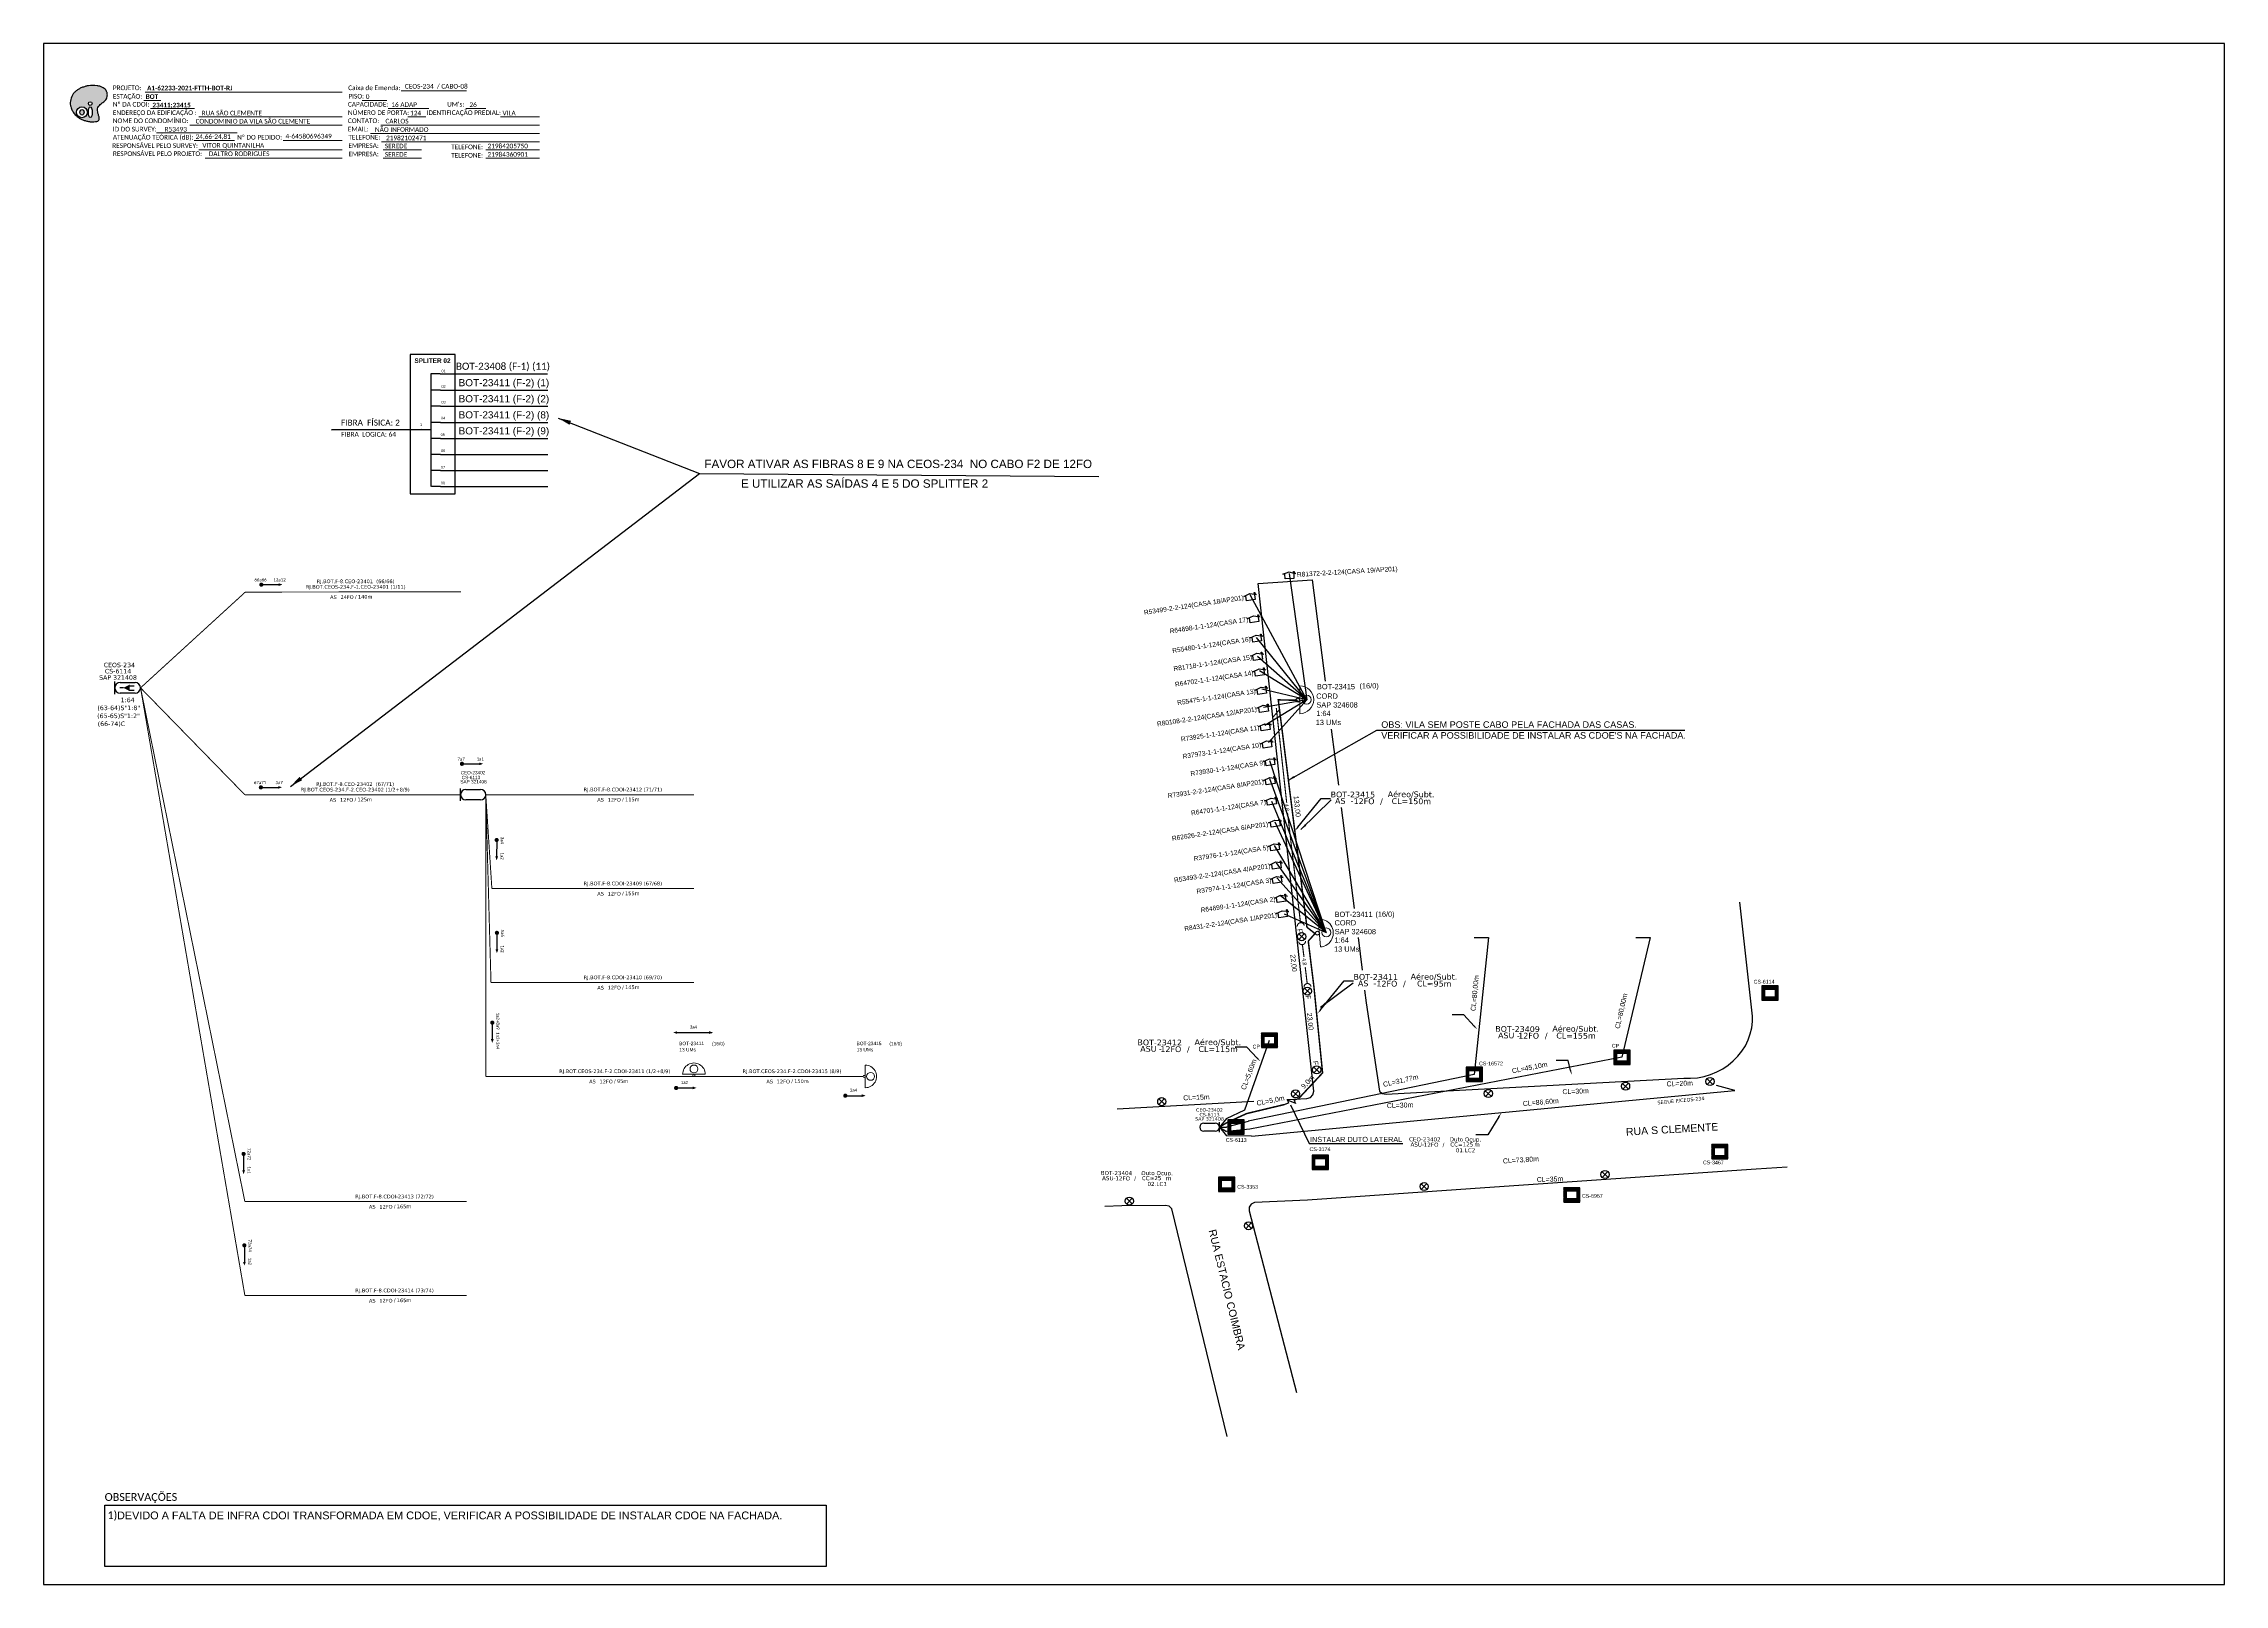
# Model space of a CAD drawing. Header units: metres. Extents: x -1286 to -445, y -500 to 94.
import ezdxf
from ezdxf import colors
from ezdxf.entities.mleader import LeaderData, LeaderLine
from ezdxf.enums import TextEntityAlignment as Align
from ezdxf.math import Vec2, Vec3

# ---------------------------------------------------------------- set-up
doc = ezdxf.new("R2010")
doc.units = ezdxf.units.M
for name, color, linetype in [('0 @ 1', 7, 'Continuous'), ('10.1-Caixas Subterrâneas', 5, 'Continuous'), ('20.4-CEOS', 1, 'Continuous'), ('20.5-CEO', 1, 'Continuous'), ('CAP a instalar', 1, 'Continuous'), ('DUTO LATERAL', 7, 'Continuous'), ('label_cabos', 7, 'Continuous'), ('Legenda', 1, 'Continuous'), ('QUADRA', 7, 'Continuous'), ('SEGMENTO', 10, 'Continuous'), ('SETA', 7, 'Continuous'), ('Subida Lateral', 5, 'Continuous'), ('surveys', 7, 'Continuous')]:
    doc.layers.add(name, color=color, linetype=linetype)
for name, color, linetype, lineweight in [("20.0-LEGENDA DOS CDO'S", 1, 'Continuous', 0), ('20.1-CDO_INTERIOR', 1, 'Continuous', 0), ('20.2-CDO_POSTE', 1, 'Continuous', 5), ('40.1-ETIQUETAS', 1, 'Continuous', 20), ('CORDOALHA_SUPORTE', 7, 'Continuous', 25), ('Segmento Logradouro Texto', 238, 'Continuous', 0)]:
    doc.layers.add(name, color=color, linetype=linetype, lineweight=lineweight)
doc.layers.add('EXTRA', color=50, linetype='Continuous', plot=False)
doc.styles.add('ARIAL', font='arial.ttf')
doc.styles.add('DIGICADE', font='arial.ttf')
doc.styles.add('FTTH', font='arial.ttf')
doc.styles.add('siredit', font='verdana.ttf')
doc.styles.add('WMF-Calibri0', font='CALIBRI.TTF')
doc.styles.add('WMF-Calibri1', font='CALIBRIB.TTF')
doc.linetypes.add('FENCELINE1', pattern='A,0.25,-0.1,[133,ltypeshp.shx,S=0.1,R=0,X=-0.1,Y=0],-0.1,1', length=1.45)
doc.dimstyles.new('ISO-25', dxfattribs={"dimtxt": 2.5, "dimasz": 2.5, "dimexe": 1.25, "dimexo": 0.625, "dimtad": 1, "dimtxsty": 'Standard', "dimcen": 2.5, "dimadec": 0, "dimazin": 0, "dimtfac": 1, "dimtmove": 0, "dimatfit": 3, "dimfxl": 0, "dimarcsym": 0})
doc.dimstyles.get("Standard").update_dxf_attribs({"dimtxt": 0.18, "dimasz": 0.18, "dimexe": 0.18, "dimexo": 0.0625, "dimgap": 0.09, "dimtad": 0, "dimtih": 1, "dimtoh": 1, "dimdec": 4, "dimzin": 0, "dimdsep": 46, "dimtxsty": 'Standard', "dimcen": 0.09, "dimadec": 0, "dimazin": 0, "dimtfac": 1, "dimtdec": 4, "dimtofl": 0, "dimtmove": 0, "dimatfit": 3, "dimfxl": 0, "dimtolj": 1, "dimtzin": 0, "dimarcsym": 0})

# ---------------------------------------------------------------- blocks, each defined once
blk = doc.blocks.new('OI')
h = blk.add_hatch(color=40)
edge = h.paths.add_edge_path()
edge.add_spline(control_points=[(4.35, -0.67), (3.92, -0.99), (3.26, -1.5), (2.81, -2.59), (2.9, -3.5), (3.06, -4.27), (3.31, -4.85), (3.37, -5.39), (3.4, -5.88), (3.2, -6.4), (2.54, -6.61), (1.65, -6.63), (0.55, -6.67), (-0.56, -6.42), (-1.61, -6.14), (-2.77, -5.61), (-3.92, -4.77), (-4.89, -3.7), (-5.34, -2.65), (-5.6, -1.94), (-5.85, -0.96), (-5.71, 0.47), (-5.1, 2.02), (-4.14, 3.02), (-3.3, 3.61), (-2.37, 4.16), (-1.36, 4.44), (-0.56, 4.7), (0.79, 4.85), (2.24, 4.97), (3.79, 4.57), (4.67, 4.21), (5.44, 3.65), (5.76, 2.99), (6.03, 2.21), (6.01, 1.46), (5.72, 0.64), (5.31, 0.08), (4.88, -0.38), (4.51, -0.55), (4.35, -0.67)], knot_values=[0, 0, 0, 0, 1.60434, 2.417191, 3.427595, 4.282808, 4.776746, 5.304182, 5.888771, 6.258406, 6.858137, 7.79129, 8.986195, 10.124242, 11.187857, 12.242908, 13.953784, 15.414161, 16.515391, 17.349188, 17.675853, 19.552021, 21.515531, 22.568638, 23.63245, 24.621084, 25.782718, 26.745347, 27.142653, 29.870543, 31.004649, 31.921532, 32.709589, 33.801391, 34.042471, 35.192333, 35.971461, 36.628871, 37.254359, 37.836911, 37.836911, 37.836911, 37.836911], degree=3, periodic=0)
h.paths.add_polyline_path([(1.13, -0.87, -1), (-0.04, -0.87, -1)], flags=16)
edge = h.paths.add_edge_path(flags=16)
edge.add_ellipse((0.56, -3.59), major_axis=(-0.02, 1.71), ratio=0.361305, start_angle=0, end_angle=360)
h.paths.add_polyline_path([(-0.36, -3.62, -1), (-3.8, -3.62, -1)], flags=16)
edge = h.paths.add_edge_path(flags=0)
edge.add_ellipse((-2.08, -3.62), major_axis=(0, 0.885), ratio=0.758294, start_angle=0, end_angle=360)
at = {"color": 40}
for centre, radius in [((-2.08, -3.62), 1.72), ((0.54, -0.87), 0.587)]:
    blk.add_circle(centre, radius, dxfattribs=at)
blk.add_ellipse((-2.08, -3.62), major_axis=(0, 0.885), ratio=0.758294, start_param=-3.141592653589792, end_param=3.141592653589792, dxfattribs=at)
blk.add_ellipse((0.56, -3.59), major_axis=(-0.02, 1.71), ratio=0.361305, dxfattribs=at)
at = {"color": 40, "start_tangent": (-0.800898, -0.598801), "end_tangent": (-0.800898, -0.598801)}
blk.add_spline([(4.35, -0.67), (3.2, -1.78), (2.9, -2.54), (2.92, -3.55), (3.12, -4.38), (3.28, -4.85), (3.37, -5.37), (3.35, -5.95), (3.2, -6.29), (2.66, -6.55), (1.73, -6.63), (0.54, -6.62), (-0.58, -6.41), (-1.6, -6.11), (-2.56, -5.67), (-3.95, -4.67), (-4.89, -3.56), (-5.37, -2.56), (-5.64, -1.78), (-5.72, -1.46), (-5.63, 0.42), (-4.84, 2.22), (-4.13, 2.99), (-3.27, 3.62), (-2.4, 4.09), (-1.3, 4.47), (-0.37, 4.72), (0.02, 4.77), (2.75, 4.8), (3.85, 4.53), (4.69, 4.16), (5.31, 3.68), (5.85, 2.73), (5.93, 2.5), (5.94, 1.35), (5.67, 0.62), (5.29, 0.08), (4.84, -0.36), (4.35, -0.67)], degree=3, dxfattribs=at)
blk = doc.blocks.new('*X70')
at = {"color": 0, "linetype": 'Continuous'}
for p, q in [((-1.25, 0.34099), (-0.49099, 1.1)), ((-1.25, 0.517767), (-0.667767, 1.1)), ((-1.25, 0.694544), (-0.844544, 1.1)), ((-1.25, 0.87132), (-1.02132, 1.1)), ((-1.25, 1.048097), (-1.198097, 1.1)), ((-1.25, 0.164214), (-0.8035, 0.610714)), ((-1.25, -0.012563), (-0.8035, 0.433937)), ((-1.25, -0.18934), (-0.8035, 0.25716)), ((-1.25, -0.366117), (-0.8035, 0.080383)), ((-0.789214, 0.625), (-0.314214, 1.1)), ((-0.612437, 0.625), (-0.137437, 1.1)), ((-0.43566, 0.625), (0.03934, 1.1)), ((-0.258883, 0.625), (0.216117, 1.1)), ((-0.082107, 0.625), (0.392893, 1.1)), ((0.09467, 0.625), (0.56967, 1.1)), ((0.271447, 0.625), (0.746447, 1.1)), ((0.448223, 0.625), (0.923223, 1.1)), ((0.625, 0.625), (1.1, 1.1)), ((0.801777, 0.625), (1.25, 1.073223)), ((0.8035, 0.449947), (1.25, 0.896447)), ((0.8035, 0.27317), (1.25, 0.71967)), ((0.8035, 0.096393), (1.25, 0.542893)), ((0.8035, -0.080383), (1.25, 0.366117)), ((0.8035, -0.25716), (1.25, 0.18934)), ((0.8035, -0.433937), (1.25, 0.012563)), ((-1.25, -0.542893), (-0.8035, -0.096393)), ((-1.25, -0.71967), (-0.8035, -0.27317)), ((-1.25, -0.896447), (-0.8035, -0.449947)), ((-1.25, -1.073223), (-0.801777, -0.625)), ((-1.1, -1.1), (-0.625, -0.625)), ((-0.923223, -1.1), (-0.448223, -0.625)), ((-0.746447, -1.1), (-0.271447, -0.625)), ((-0.56967, -1.1), (-0.09467, -0.625)), ((-0.392893, -1.1), (0.082107, -0.625)), ((-0.216117, -1.1), (0.258883, -0.625)), ((-0.03934, -1.1), (0.43566, -0.625)), ((0.137437, -1.1), (0.612437, -0.625)), ((0.314214, -1.1), (0.789214, -0.625)), ((0.49099, -1.1), (1.25, -0.34099)), ((0.667767, -1.1), (1.25, -0.517767)), ((0.8035, -0.610714), (1.25, -0.164214)), ((0.844544, -1.1), (1.25, -0.694544)), ((1.02132, -1.1), (1.25, -0.87132)), ((1.198097, -1.1), (1.25, -1.048097))]:
    blk.add_line(p, q, dxfattribs=at)
blk = doc.blocks.new('MANHOLE_MQ')
at = {"color": 0, "linetype": 'Continuous'}
for p, q in [((0.0000062, 0.0000057), (-0.0000063, 0.0000057)), ((-0.0000063, 0.0000057), (-0.0000063, -0.0000053)), ((-0.000004, 0.0000033), (0.000004, 0.0000033)), ((-0.000004, -0.0000029), (-0.000004, 0.0000033)), ((0.000004, 0.0000033), (0.000004, -0.0000029)), ((0.0000062, -0.0000053), (0.0000062, 0.0000057)), ((-0.0000063, -0.0000053), (0.0000062, -0.0000053)), ((0.000004, -0.0000029), (-0.000004, -0.0000029)), ((0.000004, -0.0000029), (0.000004, -0.0000029))]:
    blk.add_line(p, q, dxfattribs=at)
at = {"color": 0, "linetype": 'Continuous', "xscale": 5e-06, "yscale": 5e-06, "zscale": 1e-05}
blk.add_blockref('*X70', (0, 0.0000002), dxfattribs=at)
blk = doc.blocks.new('Inst CB DT OCUP CFOA-SM-ASU-120-S-12')
at = {"layer": 'label_cabos', "color": 0, "style": 'siredit'}
for tag, flags, p in [('ID_ATIVIDADE', 3, (1.31, 2.67)), ('FATOR', 1, (11.56, 2.55))]:
    blk.add_attdef(tag, text='', height=1, rotation=359.69, dxfattribs=dict(at, flags=flags)).set_placement(p, align=Align.MIDDLE_CENTER)
for tag, p in [('TIPO_CABO', (1.26, 0)), ('DESTINO_CABO', (3.13, 1.26)), ('CABO', (4.69, -0.05)), ('/', (7.71, -0.05)), ('LANCE', (10.91, 0)), ('TIPO_CABO', (13.11, 1.24)), ('UND', (15.96, 0)), ('FID', (13.15, -1.41))]:
    blk.add_attdef(tag, text='', height=1, rotation=359.69, dxfattribs=at).set_placement(p, align=Align.MIDDLE_CENTER)
blk.add_attdef('QTDE', (12.43, -0.47), '', height=1, rotation=359.69, dxfattribs=at)
blk = doc.blocks.new('LEGENDA DOS CABOS')
at = {"layer": 'EXTRA', "color": 0, "style": 'siredit'}
for tag, p in [('ID', (4.6, 0.97)), ('XX', (9.03, 0.97))]:
    blk.add_attdef(tag, text='', height=0.48, rotation=359.69, dxfattribs=at).set_placement(p, align=Align.MIDDLE_CENTER)
at = {"layer": 'Legenda', "color": 0, "style": 'siredit'}
for tag, p in [('TIPO_CABO', (1.31, 0)), ('CABO', (4.69, -0.05)), ('/', (6.81, -0.05)), ('METROS', (10.03, -0.05))]:
    blk.add_attdef(tag, text='', height=0.8, rotation=359.69, dxfattribs=at).set_placement(p, align=Align.MIDDLE_CENTER)
blk = doc.blocks.new('ETIQUETA_RS5F')
at = {"layer": '40.1-ETIQUETAS', "color": 0, "style": 'siredit'}
blk.add_text('/', height=1.5, dxfattribs=at).set_placement((1.58, -1.95), align=Align.MIDDLE_RIGHT)
for tag, p in [('ETIQUETA_R_SECUNDARIA', (1.21, 2.1)), ('ETIQUETA_R_PRIMARIA', (1.21, 4.1)), ('F_ATIVAS/F_MORTAS', (1.14, -4.24))]:
    blk.add_attdef(tag, text='', height=1.5, dxfattribs=at).set_placement(p, align=Align.MIDDLE_CENTER)
for tag, p in [('TIPO_CABO', (-6.58, -2.12)), ('CAP_CABO', (0.4, -2.09))]:
    blk.add_attdef(tag, text='', height=1.5, dxfattribs=at).set_placement(p, align=Align.MIDDLE_RIGHT)
for tag, p in [('FUSÃO_1', (0.85, -8.39)), ('FUSÃO_2', (0.85, -10.6)), ('FUSÃO_3', (0.85, -12.93)), ('FUSÃO_4', (0.85, -15.14)), ('FUSÃO_5', (0.85, -17.16))]:
    blk.add_attdef(tag, text='', height=1.5, dxfattribs=at).set_placement(p, align=Align.CENTER)
blk.add_attdef('METROS', text='', height=1.5, dxfattribs=at).set_placement((2.14, -1.95), align=Align.MIDDLE_LEFT)
blk = doc.blocks.new('CDOE-TEXTO PADRÃO')
at = {"layer": "20.0-LEGENDA DOS CDO'S", "color": 0, "style": 'ARIAL'}
for tag, p in [('CDO_N', (0.5, 7.4)), ('CORDOALHA', (0.5, 4.3)), ('SAP', (0.5, 1.7)), ('SPLITER_1', (0.6, -0.9)), ('SPLITER_2', (0.6, -3.5)), ('(XX-XX_F)S', (0.5, -8.3)), ('(XX-XX_L)S', (0.5, -10.8)), ('UMS', (0.5, -13.1))]:
    blk.add_attdef(tag, p, '', height=1.7, rotation=0.118, dxfattribs=at)
blk.add_attdef('FIBRAS_UTILIZADAS', text='', height=1.7, rotation=0.118, dxfattribs=at).set_placement((19.8, 7.4), align=Align.CENTER)

msp = doc.modelspace()

# ---------------------------------------------------------------- linework, layer by layer
at = {"color": 7, "linetype": 'Continuous'}
for p, q in [((-1136.68, -33.15), (-1136.68, -76.58)), ((-1133.16, -33.15), (-1136.68, -33.15)), ((-1132.98, -39.44), (-1136.5, -39.44)), ((-1132.98, -45.63), (-1136.5, -45.63)), ((-1140.33, -54.58), (-1136.69, -54.58)), ((-1132.98, -51.85), (-1136.5, -51.85)), ((-1132.98, -58.01), (-1136.5, -58.01)), ((-1132.98, -64.18), (-1136.5, -64.18)), ((-1132.98, -70.37), (-1136.5, -70.37)), ((-1132.98, -76.54), (-1136.5, -76.54))]:
    msp.add_line(p, q, dxfattribs=at)
at = {"color": 10, "linetype": 'Continuous'}
for p, q in [((-1133.16, -33.15), (-1091.79, -33.17)), ((-1132.98, -39.44), (-1091.61, -39.45)), ((-1132.98, -45.62), (-1091.61, -45.63)), ((-1132.98, -51.84), (-1091.61, -51.85)), ((-1132.98, -58), (-1091.61, -58.01)), ((-1132.98, -64.17), (-1091.61, -64.18)), ((-1132.98, -70.35), (-1091.61, -70.37)), ((-1132.99, -76.54), (-1091.61, -76.56))]:
    msp.add_line(p, q, dxfattribs=at)
at = {"color": 1, "linetype": 'Continuous', "lineweight": 60}
msp.add_line((-1140.33, -54.58), (-1175.11, -54.69), dxfattribs=at)
at = {"color": 1}
for p, q in [((-802.04, -248.99), (-799.74, -251.15)), ((-799.81, -248.92), (-801.96, -251.22)), ((-799.86, -270), (-797.56, -272.16)), ((-797.64, -269.93), (-799.79, -272.23)), ((-796.3, -300.34), (-794, -302.49)), ((-794.08, -300.27), (-796.23, -302.57)), ((-804.41, -309.6), (-802.11, -311.76)), ((-802.18, -309.53), (-804.33, -311.83)), ((-730.08, -309.47), (-727.78, -311.62)), ((-727.85, -309.4), (-730, -311.7)), ((-677.14, -306.67), (-674.84, -308.83)), ((-674.92, -306.6), (-677.07, -308.9)), ((-644.58, -304.88), (-642.28, -307.03)), ((-642.36, -304.8), (-644.51, -307.1)), ((-856.02, -312.62), (-853.72, -314.77)), ((-853.79, -312.54), (-855.95, -314.84)), ((-685.08, -340.72), (-682.78, -342.87)), ((-682.86, -340.65), (-685.01, -342.95)), ((-868.52, -350.96), (-866.22, -353.11)), ((-866.29, -350.89), (-868.44, -353.19)), ((-754.84, -345.37), (-752.54, -347.52)), ((-752.61, -345.29), (-754.76, -347.59)), ((-822.54, -360.47), (-820.24, -362.62)), ((-820.32, -360.4), (-822.47, -362.7))]:
    msp.add_line(p, q, dxfattribs=at)
at = {"color": 0}
for p, q in [((-1262.5, -469.23), (-984.25, -469.23)), ((-1262.5, -492.93), (-1262.5, -469.23)), ((-984.25, -469.23), (-984.25, -492.93)), ((-984.25, -492.93), (-1262.5, -492.93))]:
    msp.add_line(p, q, dxfattribs=at)
msp.add_lwpolyline([(-1286.07, -499.81), (-445.07, -499.81), (-445.07, 94.19), (-1286.07, 94.19)], close=True)
at = {"color": 7, "lineweight": 0}
for points in [[(-1148.15, 76.01), (-1123.01, 76.01)], [(-1247.47, 72.24), (-1240.92, 72.24)], [(-1246.96, 75.52), (-1170.98, 75.52)], [(-1244.81, 69.17), (-1227.84, 69.17)], [(-1163.19, 72.28), (-1153.71, 72.28)], [(-1153.14, 69.17), (-1137.46, 69.17)], [(-1123.2, 69.17), (-1115.53, 69.17)], [(-1242.49, 59.75), (-1211.44, 59.75)], [(-1229.65, 62.82), (-1170.98, 62.82)], [(-1226.24, 65.93), (-1170.98, 65.93)], [(-1160.06, 59.58), (-1094.8, 59.58)], [(-1156.02, 62.82), (-1094.8, 62.82)], [(-1145.56, 65.93), (-1138.61, 65.93)], [(-1109.86, 65.93), (-1094.82, 65.93)], [(-1227.96, 56.79), (-1212.45, 56.79)], [(-1226.24, 53.23), (-1170.98, 53.23)], [(-1193.73, 56.79), (-1170.96, 56.79)], [(-1155.78, 56.34), (-1094.8, 56.34)], [(-1155.17, 53.23), (-1140.37, 53.23)], [(-1115.57, 53.23), (-1094.8, 53.23)], [(-1223.75, 49.99), (-1170.98, 49.99)], [(-1155.17, 49.99), (-1140.37, 49.99)], [(-1115.57, 49.99), (-1094.8, 49.99)]]:
    msp.add_lwpolyline(points, dxfattribs=at)
at = {"color": 7}
msp.add_lwpolyline([(-1144.65, -79.36), (-1127.37, -79.36), (-1127.37, -25.71), (-1144.65, -25.71)], close=True, dxfattribs=at)
at = {"color": 7, "const_width": 0.805}
for points in [[(-1202.5, -114.38, 1), (-1201.7, -114.38, 1)], [(-1208.94, -333.45, 1), (-1208.94, -334.25, 1)], [(-1208.64, -368.7, 1), (-1208.64, -369.51, 1)]]:
    msp.add_lwpolyline(points, format="xyb", close=True, dxfattribs=at)
for points in [[(-806.49, -312.88), (-801.41, -312.6), (-798.91, -312.47), (-797.52, -312.06), (-796.54, -311.05), (-796.25, -309.6), (-817.67, -113.98), (-796.8, -112.58), (-791.83, -151.61)], [(-789.48, -170.13), (-786.73, -191.72)], [(-785.64, -200.25), (-780.69, -239.2)], [(-776.05, -275.61), (-770.89, -309.63), (-769.82, -310.56), (-768.28, -310.86), (-751.94, -309.93), (-653.53, -304.68), (-650.92, -304.7), (-648.31, -304.46), (-645.73, -303.96), (-643.24, -303.22), (-640.84, -302.25), (-638.55, -301.04), (-636.41, -299.62), (-634.45, -297.99), (-632.68, -296.21), (-631.15, -294.24), (-629.81, -292.15), (-628.73, -289.93), (-627.91, -287.6), (-627.35, -285.23), (-627.07, -282.83), (-627.04, -280.7), (-631.9, -236.84)], [(-779.14, -250.4), (-777.6, -263.01)], [(-776.65, -270.73), (-776.05, -275.61)], [(-872.02, -316.41), (-819.41, -313.57)]]:
    msp.add_lwpolyline(points)
at = {"color": 4}
for points in [[(-805.68, -110.14), (-798.96, -158.75)], [(-798.96, -158.75), (-820.75, -118.28)], [(-798.96, -158.75), (-818.38, -134.75)], [(-798.96, -158.75), (-817.94, -142.06)], [(-798.96, -158.75), (-817.12, -147.64)], [(-798.96, -158.75), (-816.22, -154.69)], [(-798.96, -158.75), (-815.6, -161.76)], [(-798.96, -158.75), (-815.12, -168.69)], [(-813.73, -175.27), (-798.96, -158.75)], [(-791.4, -248.47), (-813.21, -182.33)], [(-791.4, -248.47), (-813.2, -189.26)], [(-791.4, -248.47), (-812.44, -197.97)], [(-811.27, -205.77), (-791.4, -248.47)], [(-791.4, -248.47), (-811.36, -215)], [(-791.4, -248.47), (-810.67, -221.68)], [(-791.4, -248.47), (-810.46, -227.45)], [(-791.4, -248.47), (-809.21, -234.2)], [(-807.65, -241.26), (-791.4, -248.47)]]:
    msp.add_lwpolyline(points, dxfattribs=at)
at = {"const_width": 0.805}
for points in [[(-1125.13, -183.46, 1), (-1124.33, -183.46, 1)], [(-1202.68, -192.54, 1), (-1201.88, -192.54, 1)], [(-1111.35, -212.43, 1), (-1111.35, -213.23, 1)], [(-1111.26, -248.22, 1), (-1111.26, -249.03, 1)], [(-1113.04, -282.84, 1), (-1113.04, -283.65, 1)], [(-1042.54, -308.42, 1), (-1041.73, -308.42, 1)], [(-977.31, -311.41, 1), (-976.51, -311.41, 1)]]:
    msp.add_lwpolyline(points, format="xyb", close=True, dxfattribs=at)
at = {"color": 10}
for centre in [(-802.43, -158.93), (-794.83, -248.75)]:
    msp.add_circle(centre, 0.753, dxfattribs=at)
at = {"color": 1}
for centre in [(-800.89, -250.07), (-798.71, -271.08), (-795.15, -301.42), (-803.26, -310.68), (-728.93, -310.55), (-675.99, -307.75), (-643.43, -305.95), (-854.87, -313.69), (-683.93, -341.8), (-867.37, -352.04), (-753.69, -346.44), (-821.39, -361.55)]:
    msp.add_circle(centre, 1.57, dxfattribs=at)
at = {"layer": '20.1-CDO_INTERIOR', "lineweight": 18}
for p, q in [((-801.65, -153.36), (-801.66, -164.14)), ((-794.52, -243.32), (-793.65, -254.06))]:
    msp.add_line(p, q, dxfattribs=at)
for centre in [(-798.96, -158.75), (-791.4, -248.47)]:
    msp.add_circle(centre, 1.72, dxfattribs=at)
for centre, start, end in [((-801.66, -158.75), 269.97241, 89.97241), ((-794.09, -248.69), 274.62169, 94.62169)]:
    msp.add_arc(centre, 5.39, start, end, dxfattribs=at)
at = {"layer": '20.4-CEOS', "color": 5}
for p, q in [((-1256.57, -152.09), (-1250.75, -152.09)), ((-1250.75, -156.24), (-1256.57, -156.24)), ((-1125.27, -197.79), (-1125.27, -192.92)), ((-1123.24, -193.34), (-1117.58, -193.34)), ((-1117.58, -197.38), (-1123.24, -197.38))]:
    msp.add_line(p, q, dxfattribs=at)
for points in [[(-1258.64, -156.67), (-1258.64, -151.67)], [(-1255.26, -154.17), (-1256.66, -154.17)], [(-1252.97, -153.34), (-1251.2, -153.34)], [(-1252.97, -155.07), (-1251.2, -155.07)]]:
    msp.add_lwpolyline(points, dxfattribs=at)
msp.add_lwpolyline([(-1255.26, -154.17, 0, 2.56, 0), (-1252.86, -154.17, 2.56, 2.56, 0)], format="xyseb", dxfattribs=at)
for centre, radius, start, end in [((-1256.57, -154.17), 2.07, 90, 270), ((-1250.75, -154.17), 2.07, 270, 90), ((-1123.24, -195.36), 2.02, 90, 270), ((-1117.58, -195.36), 2.02, 270, 90)]:
    msp.add_arc(centre, radius, start, end, dxfattribs=at)
at = {"layer": '20.5-CEO', "color": 5}
for p, q in [((-838.64, -321.94), (-834.22, -321.94)), ((-834.22, -325.09), (-838.64, -325.09))]:
    msp.add_line(p, q, dxfattribs=at)
msp.add_lwpolyline([(-832.64, -325.42), (-832.64, -321.62)], dxfattribs=at)
for centre, start, end in [((-838.64, -323.52), 90, 270), ((-834.22, -323.52), 270, 90)]:
    msp.add_arc(centre, 1.58, start, end, dxfattribs=at)
at = {"layer": '40.1-ETIQUETAS', "color": 1}
for p, q in [((-969.23, -308.36), (-969.23, -299.59)), ((-1030.88, -303.17), (-1039.65, -303.17))]:
    msp.add_line(p, q, dxfattribs=at)
for centre, major_axis, start_param, end_param in [((-1035.27, -303.17), (-3.09, -3.09), 2.356194, 5.497787), ((-1035.27, -301.09), (-1.07, 1.07), 3.926991, 10.210176), ((-969.23, -303.97), (-3.09, 3.09), 2.356194, 5.497787), ((-967.15, -303.97), (1.07, 1.07), 3.926991, 10.210176), ((-1035.27, -303.57), (-0.286, -0.286), 2.356194490191767, 8.639379797371353), ((-969.63, -303.97), (-0.286, 0.286), 2.356194490191767, 8.639379797371353)]:
    msp.add_ellipse(centre, major_axis=major_axis, ratio=1, start_param=start_param, end_param=end_param, dxfattribs=at)
at = {"layer": 'CAP a instalar', "color": 7, "linetype": 'FENCELINE1', "ltscale": 7, "const_width": 0.375}
for points in [[(-1248.68, -154.17), (-1208.27, -117.23)], [(-1208.27, -117.23), (-1125.09, -117.19)], [(-1248.68, -154.17), (-1208.45, -352.25)], [(-1208.45, -388.46), (-1248.68, -154.17)], [(-1115.56, -195.36), (-1035.26, -195.36)], [(-1113.54, -267.77), (-1115.56, -195.36)], [(-1113.2, -231.56), (-1115.56, -195.36)], [(-1113.2, -231.56), (-1035.26, -231.56)], [(-1113.54, -267.77), (-1035.26, -267.77)], [(-1208.45, -352.25), (-1122.89, -352.25)], [(-1208.45, -388.46), (-1122.89, -388.45)]]:
    msp.add_lwpolyline(points, dxfattribs=at)
at = {"layer": 'CAP a instalar', "color": 5, "linetype": 'FENCELINE1', "ltscale": 7, "const_width": 0.375}
for points in [[(-1248.68, -154.17), (-1208.45, -195.4)], [(-1208.45, -195.4), (-1125.27, -195.36)]]:
    msp.add_lwpolyline(points, dxfattribs=at)
at = {"layer": 'CAP a instalar', "color": 1, "linetype": 'FENCELINE1', "ltscale": 8}
for points in [[(-802.03, -312.45, 0.572, 0.572, 0), (-792.84, -302.63, 0.572, 0.572, 0), (-796.18, -269.47, 0.572, 0.572, 0), (-798.36, -251.82, 0.572, 0.572, 0), (-795.76, -248.9, 0.572, 0.572, 0), (-798.87, -246.46, 0.572, 0.572, 0), (-809.93, -158.8, 0.572, 0.572, 0), (-802.43, -158.97, 0, 0, 0)], [(-822.16, -318.31, 0.572, 0.572, 0), (-807.52, -314.81, 0.572, 0.572, 0)]]:
    msp.add_lwpolyline(points, format="xyseb", dxfattribs=at)
at = {"layer": 'CAP a instalar', "color": 1, "linetype": 'FENCELINE1', "ltscale": 7, "const_width": 0.375}
for points in [[(-1115.56, -195.36), (-1115.56, -303.98)], [(-1115.56, -303.98), (-1035.26, -303.98)], [(-1035.27, -303.98), (-970.04, -303.98)]]:
    msp.add_lwpolyline(points, dxfattribs=at)
at = {"layer": 'CAP a instalar', "color": 7, "linetype": 'FENCELINE1', "ltscale": 4}
for points in [[(-734.39, -250.4), (-728.89, -250.4)], [(-671.98, -250.4), (-666.48, -250.4)], [(-829.89, -320.22), (-822.85, -316.81)], [(-829.89, -320.22), (-832.64, -323.52)], [(-832.64, -323.52), (-829.89, -323.52)], [(-832.64, -323.52), (-829.89, -325.17)], [(-832.64, -323.52), (-829.89, -326.82)], [(-821.54, -321.3), (-829.89, -323.52)], [(-820.85, -324.3), (-829.89, -325.17)], [(-820.26, -327.03), (-829.89, -326.82)]]:
    msp.add_lwpolyline(points, dxfattribs=at)
at = {"layer": 'CAP a instalar', "color": 7, "linetype": 'FENCELINE1', "ltscale": 8}
for points in [[(-728.89, -250.4), (-734.37, -303.19)], [(-666.48, -250.4), (-677.38, -296.57)], [(-822.85, -316.81), (-813.33, -290.04)], [(-677.38, -296.57), (-820.85, -324.3)], [(-734.37, -303.19), (-821.51, -321.29)], [(-820.26, -327.03), (-633.92, -309.45), (-640.95, -307.44)]]:
    msp.add_lwpolyline(points, dxfattribs=at)
at = {"layer": 'CAP a instalar', "color": 1, "linetype": 'FENCELINE1', "ltscale": 8, "const_width": 0.572}
for points in [[(-829.89, -321.87), (-822.16, -318.31)], [(-832.64, -323.52), (-829.89, -321.87)]]:
    msp.add_lwpolyline(points, dxfattribs=at)
at = {"layer": 'CORDOALHA_SUPORTE', "const_width": 0.432}
for points in [[(-809.22, -162.33), (-812.03, -165.5)], [(-810.69, -161.91), (-806.69, -198.44)], [(-806.35, -202.46), (-801.36, -244.7)], [(-800.62, -253.18), (-800.02, -257.95)], [(-799.54, -261.84), (-798.77, -268.17)]]:
    msp.add_lwpolyline(points, dxfattribs=at)
for points in [[(-802.56, -246.16, -1), (-799.9, -245.9)], [(-802.08, -251.98, 1), (-799.42, -251.73)], [(-799.97, -269.63, -1), (-797.32, -269.37)]]:
    msp.add_lwpolyline(points, format="xyb", dxfattribs=at)
at = {"layer": 'QUADRA'}
for points in [[(-613.65, -338.93), (-625.6, -339.71), (-679.75, -343.44), (-726.54, -346.68), (-798.64, -351.64), (-819.11, -352.63), (-820.41, -353.28), (-821.16, -354.44), (-821.2, -355.81), (-802.87, -425.77)], [(-829.69, -442.82), (-850.92, -355.02), (-851.95, -354.06), (-853.38, -353.73), (-870.28, -353.87), (-876.8, -354.08)]]:
    msp.add_lwpolyline(points, dxfattribs=at)
at = {"layer": 'SETA', "color": 7}
for points in [[(-1201.79, -114.38), (-1194.88, -114.38)], [(-1208.94, -333.85), (-1208.95, -340.77)], [(-1208.64, -369.1), (-1208.65, -376.02)]]:
    msp.add_lwpolyline(points, dxfattribs=at)
at = {"layer": 'SETA'}
for points in [[(-1124.43, -183.47), (-1117.51, -183.47)], [(-1201.97, -192.54), (-1195.06, -192.54)], [(-1111.35, -212.83), (-1111.36, -219.75)], [(-1111.26, -248.63), (-1111.27, -255.54)], [(-1113.04, -283.25), (-1113.05, -290.16)], [(-1041.75, -287.09), (-1028.34, -287.09)], [(-1042.14, -308.42), (-1035.22, -308.42)], [(-976.91, -311.41), (-969.99, -311.41)]]:
    msp.add_lwpolyline(points, dxfattribs=at)
at = {"layer": 'SETA', "color": 7}
for points in [[(-1195.43, -113.83), (-1193.96, -114.37), (-1195.43, -114.9)], [(-1208.4, -340.21), (-1208.94, -341.69), (-1209.47, -340.21)], [(-1208.1, -375.47), (-1208.64, -376.94), (-1209.17, -375.46)]]:
    msp.add_solid(points, dxfattribs=at)
at = {"layer": 'SETA'}
for points in [[(-1118.06, -182.92), (-1116.59, -183.46), (-1118.06, -183.99)], [(-1195.61, -192), (-1194.14, -192.53), (-1195.61, -193.07)], [(-1110.81, -219.19), (-1111.35, -220.67), (-1111.88, -219.19)], [(-1110.72, -254.99), (-1111.26, -256.46), (-1111.79, -254.99)], [(-1112.5, -289.61), (-1113.04, -291.08), (-1113.57, -289.61)], [(-1041.75, -287.6), (-1043.22, -287.06), (-1041.75, -286.53)], [(-1029.41, -286.53), (-1027.94, -287.06), (-1029.41, -287.6)], [(-1035.77, -307.87), (-1034.3, -308.41), (-1035.77, -308.94)], [(-970.55, -310.87), (-969.07, -311.4), (-970.55, -311.94)]]:
    msp.add_solid(points, dxfattribs=at)
at = {"layer": 'Subida Lateral', "color": 5, "const_width": 0.463}
msp.add_lwpolyline([(-802.03, -312.45), (-803.76, -313.19), (-803.33, -314.27), (-806.38, -313.13), (-805.92, -314.17), (-807.52, -314.81)], dxfattribs=at)
at = {"layer": 'surveys'}
for points in [[(-803.76, -109.31), (-803.73, -109.99), (-803.16, -110.14), (-803.95, -110.17), (-803.88, -111.97), (-807.32, -112.11), (-807.4, -110.31), (-808.19, -110.34), (-805.7, -109.5), (-804, -109.93), (-804.02, -109.33)], [(-818.98, -117.43), (-818.88, -118.1), (-818.3, -118.18), (-819.08, -118.3), (-818.81, -120.08), (-822.22, -120.59), (-822.49, -118.81), (-823.27, -118.93), (-820.9, -117.83), (-819.16, -118.07), (-819.25, -117.47)], [(-817.54, -125.99), (-817.44, -126.66), (-816.86, -126.74), (-817.64, -126.86), (-817.37, -128.64), (-820.78, -129.15), (-821.05, -127.37), (-821.83, -127.49), (-819.46, -126.39), (-817.71, -126.62), (-817.8, -126.03)], [(-816.52, -133.44), (-816.42, -134.11), (-815.84, -134.19), (-816.62, -134.31), (-816.35, -136.09), (-819.76, -136.6), (-820.03, -134.82), (-820.81, -134.94), (-818.43, -133.84), (-816.69, -134.07), (-816.78, -133.48)], [(-816.23, -140.43), (-816.13, -141.1), (-815.55, -141.18), (-816.33, -141.3), (-816.06, -143.08), (-819.47, -143.59), (-819.74, -141.81), (-820.52, -141.93), (-818.15, -140.83), (-816.4, -141.07), (-816.49, -140.47)], [(-815.42, -146.47), (-815.32, -147.14), (-814.74, -147.22), (-815.52, -147.33), (-815.25, -149.11), (-818.66, -149.63), (-818.93, -147.85), (-819.71, -147.97), (-817.33, -146.86), (-815.59, -147.1), (-815.68, -146.51)], [(-814.59, -153.54), (-814.49, -154.22), (-813.91, -154.29), (-814.69, -154.41), (-814.42, -156.19), (-817.83, -156.71), (-818.1, -154.93), (-818.88, -155.05), (-816.5, -153.94), (-814.76, -154.18), (-814.85, -153.58)], [(-813.89, -160.46), (-813.79, -161.14), (-813.21, -161.21), (-813.99, -161.33), (-813.72, -163.11), (-817.13, -163.63), (-817.4, -161.85), (-818.18, -161.96), (-815.8, -160.86), (-814.06, -161.1), (-814.15, -160.5)], [(-813.26, -167.61), (-813.16, -168.28), (-812.58, -168.36), (-813.36, -168.47), (-813.09, -170.25), (-816.5, -170.77), (-816.77, -168.99), (-817.55, -169.11), (-815.17, -168), (-813.43, -168.24), (-813.52, -167.65)], [(-812.55, -174.25), (-812.45, -174.92), (-811.86, -175), (-812.65, -175.12), (-812.38, -176.9), (-815.79, -177.41), (-816.06, -175.63), (-816.84, -175.75), (-814.46, -174.65), (-812.72, -174.89), (-812.81, -174.29)], [(-811.37, -181.09), (-811.27, -181.76), (-810.69, -181.84), (-811.47, -181.96), (-811.2, -183.74), (-814.61, -184.25), (-814.88, -182.47), (-815.66, -182.59), (-813.28, -181.49), (-811.54, -181.72), (-811.63, -181.13)], [(-811.32, -188.35), (-811.22, -189.02), (-810.64, -189.1), (-811.42, -189.22), (-811.15, -191), (-814.56, -191.51), (-814.83, -189.73), (-815.61, -189.85), (-813.23, -188.75), (-811.49, -188.98), (-811.58, -188.39)], [(-810.82, -196.29), (-810.71, -196.96), (-810.13, -197.04), (-810.91, -197.15), (-810.65, -198.93), (-814.05, -199.45), (-814.32, -197.67), (-815.1, -197.79), (-812.73, -196.69), (-810.99, -196.92), (-811.08, -196.33)], [(-809.4, -204.74), (-809.3, -205.41), (-808.72, -205.49), (-809.5, -205.61), (-809.23, -207.39), (-812.64, -207.9), (-812.91, -206.12), (-813.69, -206.24), (-811.31, -205.14), (-809.57, -205.37), (-809.66, -204.78)], [(-809.56, -213.86), (-809.46, -214.54), (-808.88, -214.62), (-809.66, -214.73), (-809.4, -216.51), (-812.8, -217.03), (-813.07, -215.25), (-813.85, -215.37), (-811.48, -214.26), (-809.74, -214.5), (-809.83, -213.9)], [(-808.95, -220.9), (-808.85, -221.57), (-808.27, -221.65), (-809.05, -221.76), (-808.78, -223.54), (-812.19, -224.06), (-812.46, -222.28), (-813.24, -222.4), (-810.86, -221.29), (-809.12, -221.53), (-809.21, -220.93)], [(-808.7, -226.49), (-808.6, -227.16), (-808.02, -227.24), (-808.8, -227.36), (-808.53, -229.14), (-811.94, -229.66), (-812.21, -227.88), (-812.99, -227.99), (-810.61, -226.89), (-808.87, -227.13), (-808.96, -226.53)], [(-807.11, -233.72), (-807.01, -234.39), (-806.43, -234.47), (-807.21, -234.59), (-806.94, -236.37), (-810.35, -236.88), (-810.62, -235.1), (-811.4, -235.22), (-809.02, -234.12), (-807.28, -234.35), (-807.37, -233.76)], [(-806.49, -239.68), (-806.39, -240.36), (-805.81, -240.43), (-806.59, -240.55), (-806.32, -242.33), (-809.73, -242.85), (-810, -241.07), (-810.78, -241.19), (-808.41, -240.08), (-806.66, -240.32), (-806.75, -239.72)]]:
    msp.add_lwpolyline(points, close=True, dxfattribs=at)

# ---------------------------------------------------------------- block references
at = {"color": 6, "xscale": 1.213923925163967, "yscale": 1.213923925163967, "zscale": 1.213923925163967, "rotation": 0.1532896023949059}
msp.add_blockref('OI', (-1268.76, 72.14), dxfattribs=at)
at = {"layer": '10.1-Caixas Subterrâneas', "color": 30, "xscale": 502123.4997222432, "yscale": 502123.4997222432, "zscale": 502123.4997222432}
for p, rotation in [((-620.27, -271.77), 180.0000000000624), ((-813.34, -289.94), 180.0000000000622), ((-677.39, -296.47), 180.0000000000622), ((-734.38, -303.1), 180.0000000000622), ((-826.26, -323.42), 180.0000000000622), ((-793.76, -337.05), 180.0000000000622), ((-639.68, -332.88), 180.0000000000624), ((-829.85, -345.44), 180.0000000000625), ((-696.74, -349.53), 180.0000000000624)]:
    msp.add_blockref('MANHOLE_MQ', p, dxfattribs=dict(at, rotation=rotation))
at = {"layer": '20.2-CDO_POSTE', "color": 5}
ref = msp.add_blockref('CDOE-TEXTO PADRÃO', (-1125.44, -194.84), dxfattribs=dict(at, xscale=0.762401498111346, yscale=0.762401498111346, zscale=0.762401498111346))
ref.add_attrib('CDO_N', 'SAP 321408', (-1125.35, -191.02), dxfattribs={"layer": "20.0-LEGENDA DOS CDO'S", "color": 0, "height": 1.296, "rotation": 0.11799, "style": 'ARIAL'})
ref = msp.add_blockref('CDOE-TEXTO PADRÃO', (-1123.88, -193.2), dxfattribs=dict(at, xscale=0.762401498111346, yscale=0.762401498111346, zscale=0.762401498111346))
ref.add_attrib('CDO_N', 'CS-6113', (-1124.83, -189.39), dxfattribs={"layer": "20.0-LEGENDA DOS CDO'S", "color": 0, "height": 1.296, "rotation": 0.11799, "style": 'ARIAL'})
ref.add_attrib('SAP', 'CEO-23402', (-1125.26, -187.51), dxfattribs={"layer": "20.0-LEGENDA DOS CDO'S", "color": 0, "height": 1.296, "rotation": 0.11799, "style": 'ARIAL'})
at = {"layer": '40.1-ETIQUETAS', "color": 7}
ref = msp.add_blockref('ETIQUETA_RS5F', (-1166.83, -117.21), dxfattribs=dict(at, xscale=0.9384827465515391, yscale=0.9384827465515391, zscale=0.9384827465515391))
ref.add_attrib('ETIQUETA_R_PRIMARIA', 'RJ.BOT.F-8.CEO-23401  (66/66)', dxfattribs={"color": 0, "height": 1.4077, "style": 'siredit'}).set_placement((-1165.76, -113.11), align=Align.MIDDLE_CENTER)
ref.add_attrib('ETIQUETA_R_SECUNDARIA', 'RJ.BOT.CEOS-234.F-1.CEO-23401 (1/11)', dxfattribs={"color": 0, "height": 1.4077, "style": 'siredit'}).set_placement((-1165.72, -115.24), align=Align.MIDDLE_CENTER)
ref.add_attrib('TIPO_CABO', 'AS', dxfattribs={"color": 0, "height": 1.408, "style": 'siredit'}).set_placement((-1173.04, -119.2), align=Align.MIDDLE_RIGHT)
ref.add_attrib('CAP_CABO', '24FO', dxfattribs={"color": 0, "height": 1.408, "style": 'siredit'}).set_placement((-1166.49, -119.18), align=Align.MIDDLE_RIGHT)
ref.add_attrib('METROS', '140m', dxfattribs={"color": 0, "height": 1.408, "style": 'siredit'}).set_placement((-1164.85, -119.05), align=Align.MIDDLE_LEFT)
ref = msp.add_blockref('ETIQUETA_RS5F', (-1063.8, -195.36), dxfattribs=dict(at, xscale=0.9384827465515391, yscale=0.9384827465515391, zscale=0.9384827465515391))
ref.add_attrib('ETIQUETA_R_SECUNDARIA', 'RJ.BOT.F-8.CDOI-23412 (71/71)', dxfattribs={"color": 0, "height": 1.4077, "style": 'siredit'}).set_placement((-1062.69, -193.38), align=Align.MIDDLE_CENTER)
ref.add_attrib('TIPO_CABO', 'AS', dxfattribs={"color": 0, "height": 1.408, "style": 'siredit'}).set_placement((-1070.01, -197.34), align=Align.MIDDLE_RIGHT)
ref.add_attrib('CAP_CABO', '12FO', dxfattribs={"color": 0, "height": 1.408, "style": 'siredit'}).set_placement((-1063.46, -197.32), align=Align.MIDDLE_RIGHT)
ref.add_attrib('METROS', '115m', dxfattribs={"color": 0, "height": 1.408, "style": 'siredit'}).set_placement((-1061.82, -197.19), align=Align.MIDDLE_LEFT)
ref = msp.add_blockref('ETIQUETA_RS5F', (-1063.8, -231.57), dxfattribs=dict(at, xscale=0.9384827465515391, yscale=0.9384827465515391, zscale=0.9384827465515391))
ref.add_attrib('ETIQUETA_R_SECUNDARIA', 'RJ.BOT.F-8.CDOI-23409 (67/68)', dxfattribs={"color": 0, "height": 1.4077, "style": 'siredit'}).set_placement((-1062.69, -229.59), align=Align.MIDDLE_CENTER)
ref.add_attrib('TIPO_CABO', 'AS', dxfattribs={"color": 0, "height": 1.408, "style": 'siredit'}).set_placement((-1070.01, -233.55), align=Align.MIDDLE_RIGHT)
ref.add_attrib('CAP_CABO', '12FO', dxfattribs={"color": 0, "height": 1.408, "style": 'siredit'}).set_placement((-1063.46, -233.53), align=Align.MIDDLE_RIGHT)
ref.add_attrib('METROS', '155m', dxfattribs={"color": 0, "height": 1.408, "style": 'siredit'}).set_placement((-1061.82, -233.4), align=Align.MIDDLE_LEFT)
ref = msp.add_blockref('ETIQUETA_RS5F', (-1063.8, -267.77), dxfattribs=dict(at, xscale=0.9384827465515391, yscale=0.9384827465515391, zscale=0.9384827465515391))
ref.add_attrib('ETIQUETA_R_SECUNDARIA', 'RJ.BOT.F-8.CDOI-23410 (69/70)', dxfattribs={"color": 0, "height": 1.4077, "style": 'siredit'}).set_placement((-1062.69, -265.8), align=Align.MIDDLE_CENTER)
ref.add_attrib('TIPO_CABO', 'AS', dxfattribs={"color": 0, "height": 1.408, "style": 'siredit'}).set_placement((-1070.01, -269.76), align=Align.MIDDLE_RIGHT)
ref.add_attrib('CAP_CABO', '12FO', dxfattribs={"color": 0, "height": 1.408, "style": 'siredit'}).set_placement((-1063.46, -269.74), align=Align.MIDDLE_RIGHT)
ref.add_attrib('METROS', '145m', dxfattribs={"color": 0, "height": 1.408, "style": 'siredit'}).set_placement((-1061.82, -269.61), align=Align.MIDDLE_LEFT)
at = {"layer": '40.1-ETIQUETAS', "color": 1}
ref = msp.add_blockref('CDOE-TEXTO PADRÃO', (-1035.25, -300.85), dxfattribs=dict(at, xscale=0.7820689678192136, yscale=0.7820689678192136, zscale=0.7820689678192136))
ref.add_attrib('CDO_N', 'BOT-23411', (-1040.95, -291.94), dxfattribs={"layer": "20.0-LEGENDA DOS CDO'S", "color": 0, "height": 1.329, "rotation": 0.11799, "style": 'ARIAL'})
ref.add_attrib('CORDOALHA', '13 UMs', (-1040.9, -294.34), dxfattribs={"layer": "20.0-LEGENDA DOS CDO'S", "color": 0, "height": 1.329, "rotation": 0.11799, "style": 'ARIAL'})
ref.add_attrib('FIBRAS_UTILIZADAS', '          (16/0)', dxfattribs={"layer": "20.0-LEGENDA DOS CDO'S", "color": 0, "height": 1.3294, "rotation": 0.11799, "style": 'ARIAL'}).set_placement((-1028.45, -292.01), align=Align.CENTER)
ref = msp.add_blockref('CDOE-TEXTO PADRÃO', (-966.85, -300.85), dxfattribs=dict(at, xscale=0.7820689678192136, yscale=0.7820689678192136, zscale=0.7820689678192136))
ref.add_attrib('CDO_N', 'BOT-23415', (-972.55, -291.94), dxfattribs={"layer": "20.0-LEGENDA DOS CDO'S", "color": 0, "height": 1.329, "rotation": 0.11799, "style": 'ARIAL'})
ref.add_attrib('CORDOALHA', '13 UMs', (-972.5, -294.34), dxfattribs={"layer": "20.0-LEGENDA DOS CDO'S", "color": 0, "height": 1.329, "rotation": 0.11799, "style": 'ARIAL'})
ref.add_attrib('FIBRAS_UTILIZADAS', '          (16/0)', dxfattribs={"layer": "20.0-LEGENDA DOS CDO'S", "color": 0, "height": 1.3294, "rotation": 0.11799, "style": 'ARIAL'}).set_placement((-960.05, -292.01), align=Align.CENTER)
ref = msp.add_blockref('ETIQUETA_RS5F', (-1066.93, -303.98), dxfattribs=dict(at, xscale=0.9384827465515391, yscale=0.9384827465515391, zscale=0.9384827465515391))
ref.add_attrib('ETIQUETA_R_SECUNDARIA', 'RJ.BOT.CEOS-234.F-2.CDOI-23411 (1/2+8/9)', dxfattribs={"color": 0, "height": 1.4077, "style": 'siredit'}).set_placement((-1065.82, -302), align=Align.MIDDLE_CENTER)
ref.add_attrib('TIPO_CABO', 'AS', dxfattribs={"color": 0, "height": 1.408, "style": 'siredit'}).set_placement((-1073.14, -305.96), align=Align.MIDDLE_RIGHT)
ref.add_attrib('CAP_CABO', '12FO', dxfattribs={"color": 0, "height": 1.408, "style": 'siredit'}).set_placement((-1066.59, -305.94), align=Align.MIDDLE_RIGHT)
ref.add_attrib('METROS', '95m', dxfattribs={"color": 0, "height": 1.408, "style": 'siredit'}).set_placement((-1064.95, -305.81), align=Align.MIDDLE_LEFT)
at = {"layer": '40.1-ETIQUETAS', "color": 7}
ref = msp.add_blockref('ETIQUETA_RS5F', (-1151.84, -352.26), dxfattribs=dict(at, xscale=0.9384827465515391, yscale=0.9384827465515391, zscale=0.9384827465515391))
ref.add_attrib('ETIQUETA_R_SECUNDARIA', 'RJ.BOT.F-8.CDOI-23413 (72/72)', dxfattribs={"color": 0, "height": 1.4077, "style": 'siredit'}).set_placement((-1150.73, -350.28), align=Align.MIDDLE_CENTER)
ref.add_attrib('TIPO_CABO', 'AS', dxfattribs={"color": 0, "height": 1.408, "style": 'siredit'}).set_placement((-1158.05, -354.24), align=Align.MIDDLE_RIGHT)
ref.add_attrib('CAP_CABO', '12FO', dxfattribs={"color": 0, "height": 1.408, "style": 'siredit'}).set_placement((-1151.5, -354.22), align=Align.MIDDLE_RIGHT)
ref.add_attrib('METROS', '165m', dxfattribs={"color": 0, "height": 1.408, "style": 'siredit'}).set_placement((-1149.86, -354.09), align=Align.MIDDLE_LEFT)
ref = msp.add_blockref('ETIQUETA_RS5F', (-1151.84, -388.46), dxfattribs=dict(at, xscale=0.9384827465515391, yscale=0.9384827465515391, zscale=0.9384827465515391))
ref.add_attrib('ETIQUETA_R_SECUNDARIA', 'RJ.BOT.F-8.CDOI-23414 (73/74)', dxfattribs={"color": 0, "height": 1.4077, "style": 'siredit'}).set_placement((-1150.73, -386.49), align=Align.MIDDLE_CENTER)
ref.add_attrib('TIPO_CABO', 'AS', dxfattribs={"color": 0, "height": 1.408, "style": 'siredit'}).set_placement((-1158.05, -390.45), align=Align.MIDDLE_RIGHT)
ref.add_attrib('CAP_CABO', '12FO', dxfattribs={"color": 0, "height": 1.408, "style": 'siredit'}).set_placement((-1151.5, -390.43), align=Align.MIDDLE_RIGHT)
ref.add_attrib('METROS', '165m', dxfattribs={"color": 0, "height": 1.408, "style": 'siredit'}).set_placement((-1149.86, -390.3), align=Align.MIDDLE_LEFT)
at = {"layer": 'label_cabos', "color": 0, "lineweight": 0}
ref = msp.add_blockref('LEGENDA DOS CABOS', (-790.59, -198.93), dxfattribs=dict(at, xscale=2.227252208912728, yscale=2.227252208912728, zscale=2.227252208912728))
ref.add_attrib('ID', 'BOT-23415', dxfattribs={"color": 0, "height": 2.227, "rotation": 359.69001, "style": 'siredit'}).set_placement((-781.15, -195.3), align=Align.MIDDLE_CENTER)
ref.add_attrib('CABO', '12FO', dxfattribs={"color": 0, "height": 2.227, "rotation": 359.69001, "style": 'siredit'}).set_placement((-776.86, -197.88), align=Align.MIDDLE_CENTER)
ref.add_attrib('METROS', 'CL=150m', dxfattribs={"color": 0, "height": 2.227, "rotation": 359.69001, "style": 'siredit'}).set_placement((-758.61, -197.88), align=Align.MIDDLE_CENTER)
ref.add_attrib('XX', 'Aéreo/Subt.', dxfattribs={"color": 0, "height": 2.2273, "rotation": 359.69001, "style": 'siredit'}).set_placement((-758.72, -195.21), align=Align.MIDDLE_CENTER)
ref.add_attrib('/', '/', dxfattribs={"color": 0, "height": 2.23, "rotation": 359.69001, "style": 'siredit'}).set_placement((-770.12, -197.88), align=Align.MIDDLE_CENTER)
ref.add_attrib('TIPO_CABO', 'AS  -', dxfattribs={"color": 0, "height": 2.227, "rotation": 359.69001, "style": 'siredit'}).set_placement((-784.49, -197.77), align=Align.MIDDLE_CENTER)
ref = msp.add_blockref('LEGENDA DOS CABOS', (-781.77, -269.27), dxfattribs=dict(at, xscale=2.227252208912728, yscale=2.227252208912728, zscale=2.227252208912728))
ref.add_attrib('ID', 'BOT-23411', dxfattribs={"color": 0, "height": 2.227, "rotation": 359.69001, "style": 'siredit'}).set_placement((-772.33, -265.64), align=Align.MIDDLE_CENTER)
ref.add_attrib('CABO', '12FO', dxfattribs={"color": 0, "height": 2.227, "rotation": 359.69001, "style": 'siredit'}).set_placement((-768.04, -268.21), align=Align.MIDDLE_CENTER)
ref.add_attrib('METROS', 'CL=95m', dxfattribs={"color": 0, "height": 2.227, "rotation": 359.69001, "style": 'siredit'}).set_placement((-749.79, -268.21), align=Align.MIDDLE_CENTER)
ref.add_attrib('XX', 'Aéreo/Subt.', dxfattribs={"color": 0, "height": 2.2273, "rotation": 359.69001, "style": 'siredit'}).set_placement((-749.9, -265.54), align=Align.MIDDLE_CENTER)
ref.add_attrib('/', '/', dxfattribs={"color": 0, "height": 2.23, "rotation": 359.69001, "style": 'siredit'}).set_placement((-761.3, -268.21), align=Align.MIDDLE_CENTER)
ref.add_attrib('TIPO_CABO', 'AS  -', dxfattribs={"color": 0, "height": 2.227, "rotation": 359.69001, "style": 'siredit'}).set_placement((-775.67, -268.1), align=Align.MIDDLE_CENTER)
ref = msp.add_blockref('LEGENDA DOS CABOS', (-727.1, -289.34), dxfattribs=dict(at, xscale=2.227252208912728, yscale=2.227252208912728, zscale=2.227252208912728))
ref.add_attrib('ID', 'BOT-23409', dxfattribs={"color": 0, "height": 2.227, "rotation": 359.69001, "style": 'siredit'}).set_placement((-717.65, -285.71), align=Align.MIDDLE_CENTER)
ref.add_attrib('CABO', '12FO', dxfattribs={"color": 0, "height": 2.227, "rotation": 359.69001, "style": 'siredit'}).set_placement((-713.37, -288.28), align=Align.MIDDLE_CENTER)
ref.add_attrib('METROS', 'CL=155m', dxfattribs={"color": 0, "height": 2.227, "rotation": 359.69001, "style": 'siredit'}).set_placement((-695.12, -288.28), align=Align.MIDDLE_CENTER)
ref.add_attrib('XX', 'Aéreo/Subt.', dxfattribs={"color": 0, "height": 2.2273, "rotation": 359.69001, "style": 'siredit'}).set_placement((-695.23, -285.61), align=Align.MIDDLE_CENTER)
ref.add_attrib('/', '/', dxfattribs={"color": 0, "height": 2.23, "rotation": 359.69001, "style": 'siredit'}).set_placement((-706.62, -288.28), align=Align.MIDDLE_CENTER)
ref.add_attrib('TIPO_CABO', 'ASU -', dxfattribs={"color": 0, "height": 2.227, "rotation": 359.69001, "style": 'siredit'}).set_placement((-720.99, -288.18), align=Align.MIDDLE_CENTER)
ref = msp.add_blockref('LEGENDA DOS CABOS', (-865.1, -294.52), dxfattribs=dict(at, xscale=2.227252208912728, yscale=2.227252208912728, zscale=2.227252208912728))
ref.add_attrib('ID', 'BOT-23412', dxfattribs={"color": 0, "height": 2.227, "rotation": 359.69001, "style": 'siredit'}).set_placement((-855.65, -290.89), align=Align.MIDDLE_CENTER)
ref.add_attrib('CABO', '12FO', dxfattribs={"color": 0, "height": 2.227, "rotation": 359.69001, "style": 'siredit'}).set_placement((-851.37, -293.46), align=Align.MIDDLE_CENTER)
ref.add_attrib('METROS', 'CL=115m', dxfattribs={"color": 0, "height": 2.227, "rotation": 359.69001, "style": 'siredit'}).set_placement((-833.12, -293.46), align=Align.MIDDLE_CENTER)
ref.add_attrib('XX', 'Aéreo/Subt.', dxfattribs={"color": 0, "height": 2.2273, "rotation": 359.69001, "style": 'siredit'}).set_placement((-833.23, -290.79), align=Align.MIDDLE_CENTER)
ref.add_attrib('/', '/', dxfattribs={"color": 0, "height": 2.23, "rotation": 359.69001, "style": 'siredit'}).set_placement((-844.62, -293.46), align=Align.MIDDLE_CENTER)
ref.add_attrib('TIPO_CABO', 'ASU -', dxfattribs={"color": 0, "height": 2.227, "rotation": 359.69001, "style": 'siredit'}).set_placement((-858.99, -293.35), align=Align.MIDDLE_CENTER)
at = {"layer": 'label_cabos', "lineweight": 0}
ref = msp.add_blockref('Inst CB DT OCUP CFOA-SM-ASU-120-S-12', (-758.33, -330.22), dxfattribs=dict(at, xscale=1.569483099266004, yscale=1.569483099266004, zscale=1.569483099266004))
ref.add_attrib('DESTINO_CABO', 'CEO-23402', dxfattribs={"color": 0, "height": 1.569, "rotation": 359.69001, "style": 'siredit'}).set_placement((-753.41, -328.23), align=Align.MIDDLE_CENTER)
ref.add_attrib('CABO', '12FO', dxfattribs={"color": 0, "height": 1.569, "rotation": 359.69001, "style": 'siredit'}).set_placement((-750.97, -330.3), align=Align.MIDDLE_CENTER)
ref.add_attrib('TIPO_CABO', 'Duto Ocup.', dxfattribs={"color": 0, "height": 1.569, "rotation": 359.69001, "style": 'siredit'}).set_placement((-737.75, -328.26), align=Align.MIDDLE_CENTER)
ref.add_attrib('/', '/', dxfattribs={"color": 0, "height": 1.57, "rotation": 359.69001, "style": 'siredit'}).set_placement((-746.22, -330.3), align=Align.MIDDLE_CENTER)
ref.add_attrib('TIPO_CABO', 'ASU-', dxfattribs={"color": 0, "height": 1.569, "rotation": 359.69001, "style": 'siredit'}).set_placement((-756.34, -330.22), align=Align.MIDDLE_CENTER)
ref.add_attrib('FID', '01.LC2', dxfattribs={"color": 0, "height": 1.569, "rotation": 359.69001, "style": 'siredit'}).set_placement((-737.69, -332.44), align=Align.MIDDLE_CENTER)
ref.add_attrib('LANCE', 'CC=', dxfattribs={"color": 0, "height": 1.569, "rotation": 359.69001, "style": 'siredit'}).set_placement((-741.2, -330.21), align=Align.MIDDLE_CENTER)
ref.add_attrib('QTDE', '125', (-738.82, -330.96), dxfattribs={"color": 0, "height": 1.569, "rotation": 359.69001, "style": 'siredit'})
ref.add_attrib('UND', 'm', dxfattribs={"color": 0, "height": 1.57, "rotation": 359.69001, "style": 'siredit'}).set_placement((-733.27, -330.21), align=Align.MIDDLE_CENTER)
ref = msp.add_blockref('Inst CB DT OCUP CFOA-SM-ASU-120-S-12', (-877.25, -343.21), dxfattribs=dict(at, xscale=1.569483099266004, yscale=1.569483099266004, zscale=1.569483099266004))
ref.add_attrib('DESTINO_CABO', 'BOT-23404', dxfattribs={"color": 0, "height": 1.569, "rotation": 359.69001, "style": 'siredit'}).set_placement((-872.34, -341.23), align=Align.MIDDLE_CENTER)
ref.add_attrib('CABO', '12FO', dxfattribs={"color": 0, "height": 1.569, "rotation": 359.69001, "style": 'siredit'}).set_placement((-869.9, -343.29), align=Align.MIDDLE_CENTER)
ref.add_attrib('TIPO_CABO', 'Duto Ocup.', dxfattribs={"color": 0, "height": 1.569, "rotation": 359.69001, "style": 'siredit'}).set_placement((-856.68, -341.26), align=Align.MIDDLE_CENTER)
ref.add_attrib('/', '/', dxfattribs={"color": 0, "height": 1.57, "rotation": 359.69001, "style": 'siredit'}).set_placement((-865.14, -343.29), align=Align.MIDDLE_CENTER)
ref.add_attrib('TIPO_CABO', 'ASU-', dxfattribs={"color": 0, "height": 1.569, "rotation": 359.69001, "style": 'siredit'}).set_placement((-875.27, -343.22), align=Align.MIDDLE_CENTER)
ref.add_attrib('FID', '02.LC1', dxfattribs={"color": 0, "height": 1.569, "rotation": 359.69001, "style": 'siredit'}).set_placement((-856.62, -345.43), align=Align.MIDDLE_CENTER)
ref.add_attrib('LANCE', 'CC=', dxfattribs={"color": 0, "height": 1.569, "rotation": 359.69001, "style": 'siredit'}).set_placement((-860.13, -343.21), align=Align.MIDDLE_CENTER)
ref.add_attrib('QTDE', '25', (-857.74, -343.96), dxfattribs={"color": 0, "height": 1.569, "rotation": 359.69001, "style": 'siredit'})
ref.add_attrib('UND', 'm', dxfattribs={"color": 0, "height": 1.57, "rotation": 359.69001, "style": 'siredit'}).set_placement((-852.2, -343.21), align=Align.MIDDLE_CENTER)

# ---------------------------------------------------------------- texts
at = {"color": 7, "lineweight": 0, "style": 'WMF-Calibri0'}
for s, height, p in [('PROJETO:', 1.793, (-1259.36, 76.26)), ('Caixa de Emenda:', 1.7927, (-1168.6, 76.26)), ('ESTAÇÃO:', 1.793, (-1259.36, 72.98)), ('Nº DA CDOI:', 1.7927, (-1259.36, 69.91)), ('ENDEREÇO DA EDIFICAÇÃO :', 1.7927, (-1259.36, 66.68)), ('CAPACIDADE:', 1.7927, (-1168.71, 69.91)), ('NÚMERO DE PORTA:', 1.7927, (-1168.71, 66.68)), ('PISO:', 1.793, (-1168.53, 73.03)), ('IDENTIFICAÇÃO PREDIAL:', 1.7927, (-1138.34, 66.68)), ("UM's:", 1.793, (-1130.47, 69.91)), ('ATENUAÇÃO TEÓRICA (dB):', 1.7927, (-1259.36, 57.21)), ('NOME DO CONDOMÍNIO:', 1.7927, (-1259.36, 63.56)), ('ID DO SURVEY:', 1.7927, (-1259.36, 60.33)), ('Nº DO PEDIDO:', 1.7927, (-1211.44, 57.21)), ('CONTATO:', 1.793, (-1168.71, 63.56)), ('EMAIL:', 1.793, (-1168.71, 60.33)), ('TELEFONE:', 1.793, (-1168.53, 57.21)), ('RESPONSÁVEL PELO SURVEY:', 1.7927, (-1259.6, 53.98)), ('RESPONSÁVEL PELO PROJETO:', 1.7927, (-1259.36, 50.87)), ('EMPRESA:', 1.793, (-1168.53, 53.98)), ('EMPRESA:', 1.793, (-1168.53, 50.74)), ('TELEFONE:', 1.793, (-1128.93, 53.47)), ('TELEFONE:', 1.793, (-1128.93, 50.24))]:
    msp.add_text(s, height=height, dxfattribs=at).set_placement(p)
at = {"color": 7}
for s, height, style, p in [('A1-62233-2021-FTTH-BOT-RJ', 1.7927, 'WMF-Calibri1', (-1246.16, 76.17)), ('CEOS-234  / CABO-08', 1.7927, 'WMF-Calibri0', (-1146.75, 76.85)), ('BOT', 1.793, 'WMF-Calibri1', (-1246.68, 72.89)), (' RUA SÃO CLEMENTE', 1.7927, 'WMF-Calibri0', (-1225.73, 66.52)), ('0', 1.79, 'WMF-Calibri0', (-1161.84, 72.88)), ('16 ADAP', 1.793, 'WMF-Calibri0', (-1151.96, 69.79)), ('124', 1.793, 'WMF-Calibri0', (-1144.74, 66.53)), ('26', 1.793, 'WMF-Calibri0', (-1121.85, 69.77)), ('VILA', 1.793, 'WMF-Calibri0', (-1109.1, 66.53)), ('R53493', 1.793, 'WMF-Calibri0', (-1239.4, 60.28)), ('CONDOMINIO DA VILA SÃO CLEMENTE', 1.7927, 'WMF-Calibri0', (-1227.45, 63.39)), ('24,66-24,81', 1.7927, 'WMF-Calibri0', (-1227.46, 57.45)), ('4-64580696349', 1.7927, 'WMF-Calibri0', (-1192.78, 57.62)), ('NÃO INFORMADO', 1.7927, 'WMF-Calibri0', (-1158.28, 60.18)), ('CARLOS', 1.793, 'WMF-Calibri0', (-1154.25, 63.42)), ('VITOR QUINTANILHA', 1.7927, 'WMF-Calibri0', (-1224.84, 54.07)), ('DALTRO RODRIGUES', 1.7927, 'WMF-Calibri0', (-1222.35, 50.83)), ('SEREDE', 1.793, 'WMF-Calibri0', (-1154.47, 53.83)), ('SEREDE', 1.793, 'WMF-Calibri0', (-1154.47, 50.59)), ('21982102471', 1.7927, 'WMF-Calibri0', (-1154, 56.94)), ('21984205750', 1.7927, 'WMF-Calibri0', (-1114.86, 53.83)), ('21984360901', 1.7927, 'WMF-Calibri0', (-1114.86, 50.59))]:
    msp.add_text(s, height=height, dxfattribs=dict(at, style=style)).set_placement(p)
at = {"color": 7, "style": 'WMF-Calibri1'}
msp.add_text('23411;23415', height=1.7927, dxfattribs=at).set_placement((-1236.71, 69.6), align=Align.CENTER)
at = {"color": 1, "style": 'ARIAL'}
for s, p in [('BOT-23411 (F-2) (1)', (-1126.01, -37.9)), ('BOT-23411 (F-2) (2)', (-1126.01, -44.08)), ('BOT-23411 (F-2) (8)', (-1126.01, -50.3)), ('BOT-23411 (F-2) (9)', (-1126.01, -56.46))]:
    msp.add_text(s, height=2.7432, dxfattribs=at).set_placement(p)
at = {"color": 1, "lineweight": 0, "style": 'ARIAL'}
for s, p in [('FAVOR ATIVAR AS FIBRAS 8 E 9 NA CEOS-234  NO CABO F2 DE 12FO', (-1031.24, -69.44)), ('E UTILIZAR AS SAÍDAS 4 E 5 DO SPLITTER 2', (-1017.15, -77.02))]:
    msp.add_text(s, height=3.2155, dxfattribs=at).set_placement(p)
at = {"color": 7, "style": 'ARIAL'}
for s, rotation, p in [('R81372-2-2-124(CASA 19/AP201)', 3.34368, (-802.68, -111.39)), ('R53499-2-2-124(CASA 18/AP201)', 8.58452, (-861.58, -126.02)), ('R64698-1-1-124(CASA 17)', 8.58452, (-851.67, -133.21)), ('R55480-1-1-124(CASA 16)', 8.58452, (-850.68, -140.74)), ('R81718-1-1-124(CASA 15)', 8.58452, (-850.19, -147.71)), ('R64702-1-1-124(CASA 14)', 8.58452, (-849.62, -153.74)), ('R55475-1-1-124(CASA 13)', 8.58452, (-848.77, -160.85)), ('R80108-2-2-124(CASA 12/AP201)', 8.58452, (-856.55, -169.03)), ('R73925-1-1-124(CASA 11)', 8.58452, (-847.34, -174.88)), ('R37973-1-1-124(CASA 10)', 8.58452, (-846.68, -181.52)), ('R73930-1-1-124(CASA 9)', 8.58452, (-843.64, -188.16)), ('R73931-2-2-124(CASA 8/AP201)', 8.58452, (-852.44, -196.72)), ('R64701-1-1-124(CASA 7)', 8.58452, (-843.43, -203.36)), ('R62626-2-2-124(CASA 6/AP201)', 8.58452, (-850.8, -213.13)), ('R37976-1-1-124(CASA 5)', 8.58452, (-842.41, -220.93)), ('R53493-2-2-124(CASA 4/AP201)', 8.58452, (-849.98, -229.22)), ('R37974-1-1-124(CASA 3)', 8.58452, (-841.32, -233.52)), ('R64699-1-1-124(CASA 2)', 8.58452, (-839.73, -240.77)), ('R8431-2-2-124(CASA 1/AP201)', 8.58452, (-846.03, -247.94))]:
    msp.add_text(s, height=1.8139, rotation=rotation, dxfattribs=at).set_placement(p)
at = {"color": 10, "style": 'FTTH'}
for p in [(-802.6, -247.17), (-799.43, -272.8), (-796.51, -298.09)]:
    msp.add_text('F', height=1.91, rotation=276.10409, dxfattribs=at).set_placement(p)
at = {"style": 'WMF-Calibri0'}
msp.add_text('OBSERVAÇÕES', height=3, dxfattribs=at).set_placement((-1262.52, -467.61))
at = {"attachment_point": 5}
for s, insert, char_height, width in [('\\C10;\\fArial|b1|i0|c0|p34;SPLITER 02', (-1136.09, -28.04), 1.7753, 17.28), ('\\C7;\\fArial|b0|i0|;\\H1.0273588255048;01 ', (-1131.82, -32.01), 1.7753, 3.5602), ('\\C7;\\fCalibri|b0|i0|c0|p34;BOT-23408 (F-1) (11)', (-1108.91, -30.48), 2.7432, 80.6352), ('\\C7;\\fArial|b0|i0|;\\H1.0273588255048;02 ', (-1131.87, -38.01), 1.7753, 3.7582), ('\\C7;\\fCalibri|b0|i0|c0|p34;FIBRA  FÍSICA: 2', (-1160.04, -51.93), 2.2859, 34.56), ('\\C7;\\fArial|b0|i0|;\\H1.0273588255048;04 ', (-1132.02, -50.2), 1.7753, 3.7582), ('\\C7;\\fArial|b0|i0|;\\H1.0273588255048;03 ', (-1131.87, -44.06), 1.7753, 3.456), ('\\C7;\\fCalibri|b0|i0|c0|p34;FIBRA  LOGICA: 64', (-1160.73, -56.43), 1.8289, 34.56), ('\\C7;\\fArial|b0|i0|;\\H1.0273588255048;1', (-1140.49, -52.75), 1.7753, 1.7584), ('\\C7;\\fArial|b0|i0|;\\H1.0273588255048;05 ', (-1132.15, -56.61), 1.7753, 4.6222), ('\\C7;\\fArial|b0|i0|;\\H1.0273588255048;06 ', (-1132.02, -62.75), 1.7753, 3.7582), ('\\C7;\\fArial|b0|i0|;\\H1.0273588255048;07 ', (-1132.02, -69.12), 1.7753, 3.7582), ('\\C7;\\fArial|b0|i0|;\\H1.0273588255048;08 ', (-1132.02, -75.16), 1.7753, 3.7582), ('{\\fCalibri|b0|i0|c0|p34;\\C7;7a7}', (-1125.06, -181.62), 1.2069, 20.4036), ('{\\fCalibri|b0|i0|c0|p34;\\C7;1a1}', (-1117.69, -181.62), 1.2069, 20.4036), ('{\\fCalibri|b0|i0|c0|p34;\\C7;67a71}', (-1202.61, -190.7), 1.2069, 20.4036), ('{\\fCalibri|b0|i0|c0|p34;\\C7;3a7}', (-1195.23, -190.7), 1.2069, 20.4036), ('{\\fCalibri|b0|i0|c0|p34;\\C7;3a4}', (-1035.5, -284.92), 1.2, 39.5621), ('\\C7;\\fCalibri|b0|i0|c0|p34; 1a2', (-1039.19, -306.3), 1.2069, 20.4036), ('{\\fCalibri|b0|i0|c0|p34;\\C7; 3a4}', (-973.97, -309.3), 1.2069, 20.4036)]:
    msp.add_mtext(s, dxfattribs=dict(at, insert=insert, char_height=char_height, width=width))
at = {"color": 7, "char_height": 1.2069, "width": 20.4036, "attachment_point": 5}
for s, insert in [('{\\fCalibri|b0|i0|c0|p34;\\C7;66a66}', (-1202.43, -112.53)), ('{\\fCalibri|b0|i0|c0|p34;\\C7;12a12}', (-1195.06, -112.53))]:
    msp.add_mtext(s, dxfattribs=dict(at, insert=insert))
at = {"color": 10, "insert": (-770.21, -167.08), "char_height": 2.5, "attachment_point": 1, "style": 'ARIAL'}
msp.add_mtext_dynamic_manual_height_columns("OBS: VILA SEM POSTE CABO PELA FACHADA DAS CASAS.\\PVERIFICAR A POSSIBILIDADE DE INSTALAR AS CDOE'S NA FACHADA.", width=128.2417, gutter_width=12.5, heights=[9.25], dxfattribs=at)
at = {"char_height": 1.2069, "width": 20.4036, "attachment_point": 5}
for s, insert, rotation in [('{\\fCalibri|b0|i0|c0|p34;\\C7;1a2}', (-1109.24, -219.01), 269.93829), ('{\\fCalibri|b0|i0|c0|p34;\\C7;3a4}', (-1109.19, -212.95), 270.66659), ('{\\fCalibri|b0|i0|c0|p34;\\C7;5a6}', (-1109.1, -248.75), 270.66659), ('{\\fCalibri|b0|i0|c0|p34;\\C7;1a2}', (-1109.15, -254.81), 269.93829), ('{\\fCalibri|b0|i0|c0|p34;\\C7;1a2+\\C1;8\\C7;a\\C1;9}', (-1110.88, -282.67), 270.66659), ('{\\fCalibri|b0|i0|c0|p34;\\C7;1a2+\\C1;3\\C7;a\\C1;4}', (-1110.93, -290.2), 269.93829)]:
    msp.add_mtext(s, dxfattribs=dict(at, insert=insert, rotation=rotation))
at = {"color": 7, "char_height": 1.2069, "width": 20.4036, "attachment_point": 5}
for s, insert, rotation in [('{\\fCalibri|b0|i0|c0|p34;\\C7;72a72}', (-1206.78, -333.97), 270.66659), ('{\\fCalibri|b0|i0|c0|p34;\\C7;1a1}', (-1206.83, -340.03), 269.93829), ('\\C7;\\fCalibri|b0|i0|c0|p34;73a74', (-1206.48, -369.22), 270.66659), ('\\C7;\\fCalibri|b0|i0|c0|p34;1a2', (-1206.53, -375.29), 269.93829)]:
    msp.add_mtext(s, dxfattribs=dict(at, insert=insert, rotation=rotation))
at = {"char_height": 3, "width": 277.1819, "attachment_point": 1}
for s, insert, style in [('1)', (-1261.44, -471.63), 'WMF-Calibri0'), ('DEVIDO A FALTA DE INFRA CDOI TRANSFORMADA EM CDOE, VERIFICAR A POSSIBILIDADE DE INSTALAR CDOE NA FACHADA.', (-1257.77, -471.72), 'ARIAL')]:
    msp.add_mtext(s, dxfattribs=dict(at, insert=insert, style=style))
at = {"layer": '0 @ 1', "color": 3, "linetype": 'Continuous', "char_height": 1.9134, "style": 'FTTH'}
for s, insert, attachment_point, rotation in [('\\pt5.74007;133,00', (-802.81, -199.88), 5, 276.10409), ('\\pt5.74007;22,00', (-804.15, -260.3), 5, 276.10409), ('\\pt5.74006;CL=80,00m', (-735.78, -278.68), 1, 84.60098), ('\\pt5.74006;CL=80,00m', (-680.17, -285.31), 1, 77.34136), ('\\pt5.74007;23,00', (-797.75, -282.81), 5, 276.10409), ('\\pt5.74006;CL=5,60m', (-824.42, -308.67), 1, 69.19538), ('\\pt5.74006;CL=45,10m', (-719.98, -300.93), 1, 10.9169), ('\\pt5.74007;9,0m', (-801.35, -307.56), 1, 46.39138), ('\\pt5.74006;CL=31,77m', (-769.7, -306.19), 1, 12.82605), ('\\pt5.74006;CL=5,0m', (-818.47, -313.42), 1, 11.33371), ('\\pt5.74006;CL=86,60m', (-715.71, -313.5), 1, 4.69843), ('\\pt5.74006;CL=73,80m', (-723.36, -335.65), 1, 3.74584)]:
    msp.add_mtext_dynamic_manual_height_columns(s, width=3.3497, gutter_width=0.00005, heights=[1.55], dxfattribs=dict(at, insert=insert, attachment_point=attachment_point, rotation=rotation))
at = {"layer": '0 @ 1', "color": 0, "linetype": 'Continuous', "char_height": 1.9134, "attachment_point": 1, "rotation": 2.13262, "style": 'FTTH'}
for s, insert in [('\\pt5.74006;CL=15m', (-846.62, -311.29)), ('\\pt5.74006;CL=30m', (-700.38, -308.92)), ('\\pt5.74006;CL=20m', (-660.23, -305.92)), ('\\pt5.74006;CL=30m', (-768.09, -314.31)), ('\\pt5.74006;CL=35m', (-710.27, -342.82))]:
    msp.add_mtext_dynamic_manual_height_columns(s, width=3.3497, gutter_width=0.00005, heights=[1.55], dxfattribs=dict(at, insert=insert))
at = {"layer": '10.1-Caixas Subterrâneas', "color": 30, "style": 'ARIAL'}
for s, p in [('CS-6114', (-626.6, -268.19)), ('CP', (-819.83, -293.22)), ('CP', (-681.3, -292.89)), ('CS-16572', (-732.5, -299.73)), ('CS-6113', (-830.18, -329.21)), ('CS-3174', (-797.88, -332.75)), ('CS-3467', (-646.19, -337.88)), ('CS-3353', (-825.76, -347.25)), ('CS-6967', (-692.84, -350.76))]:
    msp.add_text(s, height=1.46, dxfattribs=at).set_placement(p)
at = {"layer": "20.0-LEGENDA DOS CDO'S", "color": 1, "style": 'ARIAL'}
for s, p in [('CORD', (-795.28, -158.37)), ('SAP 324608', (-795.21, -161.75)), ('BOT-23415', (-795, -154.71)), ('13 UMs', (-795.47, -168.52)), ('1:64', (-795.27, -165.04)), ('CORD', (-788.23, -245.76)), ('BOT-23411', (-788.2, -242.51)), ('SAP 324608', (-788.16, -249.14)), ('1:64', (-788.22, -252.43)), ('13 UMs', (-788.42, -255.91))]:
    msp.add_text(s, height=2.029, rotation=359.97241, dxfattribs=at).set_placement(p)
for p in [(-778.83, -154.39), (-772.7, -242.43)]:
    msp.add_text('          (16/0)', height=2.0293, rotation=359.97241, dxfattribs=at).set_placement(p, align=Align.CENTER)
at = {"layer": '20.4-CEOS', "color": 7, "style": 'siredit'}
for s, height, p in [('SAP 321408', 1.756, (-1257.38, -149.3)), ('CEOS-234', 1.756, (-1256.85, -144.47)), ('CS-6114', 1.756, (-1257.35, -146.86)), ('1:64', 1.756, (-1253.66, -157.96)), ('(65-65)S"1:2"', 1.7561, (-1257.16, -164.08)), ('(63-64)S"1:8"', 1.7561, (-1257.06, -161.01)), ('(66-74)C', 1.756, (-1259.92, -167.15)), ('CEO-23402', 1.33, (-836.45, -316.22))]:
    msp.add_text(s, height=height, dxfattribs=at).set_placement(p, align=Align.TOP_CENTER)
msp.add_text('SEGUE P/CEOS-234', height=1.3728, rotation=5.38672, dxfattribs=at).set_placement((-654.63, -313.23), align=Align.MIDDLE_CENTER)
at = {"layer": '20.5-CEO', "color": 7, "style": 'siredit'}
for s, p in [('CS-6113', (-836.43, -318.03)), ('SAP 321408', (-836.43, -319.69))]:
    msp.add_text(s, height=1.335, dxfattribs=at).set_placement(p, align=Align.TOP_CENTER)
at = {"layer": '40.1-ETIQUETAS', "color": 10, "style": 'siredit'}
msp.add_text('RJ.BOT.CEOS-234.F-2.CEO-23402 (1/2+8/9)', height=1.4077, dxfattribs=at).set_placement((-1165.9, -193.41), align=Align.MIDDLE_CENTER)
at = {"layer": '40.1-ETIQUETAS', "color": 7, "style": 'siredit'}
msp.add_text('RJ.BOT.F-8.CEO-23402  (67/71)', height=1.4077, dxfattribs=at).set_placement((-1165.93, -191.27), align=Align.MIDDLE_CENTER)
for s, height, p in [('AS', 1.408, (-1173.22, -197.37)), ('12FO', 1.408, (-1166.67, -197.34)), ('/', 1.41, (-1165.53, -197.21))]:
    msp.add_text(s, height=height, dxfattribs=at).set_placement(p, align=Align.MIDDLE_RIGHT)
msp.add_text('125m', height=1.408, dxfattribs=at).set_placement((-1165.03, -197.21), align=Align.MIDDLE_LEFT)
at = {"layer": '40.1-ETIQUETAS', "color": 1, "style": 'siredit'}
msp.add_text('RJ.BOT.CEOS-234.F-2.CDOI-23415 (8/9)', height=1.4077, dxfattribs=at).set_placement((-997.47, -302), align=Align.MIDDLE_CENTER)
for s, height, p in [('AS', 1.408, (-1004.79, -305.96)), ('12FO', 1.408, (-998.24, -305.94)), ('/', 1.41, (-997.1, -305.81))]:
    msp.add_text(s, height=height, dxfattribs=at).set_placement(p, align=Align.MIDDLE_RIGHT)
msp.add_text('150m', height=1.408, dxfattribs=at).set_placement((-996.6, -305.81), align=Align.MIDDLE_LEFT)
at = {"layer": 'CORDOALHA_SUPORTE', "style": 'ARIAL'}
for p in [(-806.53, -200.24), (-799.86, -259.75)]:
    msp.add_text('4,8', height=1.44, rotation=277.05236, dxfattribs=at).set_placement(p, align=Align.MIDDLE_CENTER)
at = {"layer": 'DUTO LATERAL', "color": 2, "style": 'ARIAL'}
msp.add_text('INSTALAR DUTO LATERAL', height=2, dxfattribs=at).set_placement((-797.69, -329.27))
at = {"layer": 'Segmento Logradouro Texto', "color": 5, "linetype": 'Continuous', "char_height": 2.9129, "attachment_point": 1, "style": 'DIGICADE'}
for s, insert, width, rotation in [('\\o\\l\\fArial|b0|i0|c0|p34;\\T1.0000000000;\\W1.0000000000;RUA S CLEMENTE', (-675.96, -323.9), 36.537, 3.23884), ('\\o\\l\\fArial|b0|i0|c0|p34;\\T1.0000000000;\\W1.0000000000;RUA ESTACIO COIMBRA', (-833.98, -362.66), 48.5305, 283.78948)]:
    msp.add_mtext(s, dxfattribs=dict(at, insert=insert, width=width, rotation=rotation))

# ---------------------------------------------------------------- leaders
at = {"color": 1}
for points, override in [([(-1087.63, -50.16), (-1033.12, -71.49)], {"dimasz": 5, "dimtad": 0}), ([(-1190.82, -192.14), (-1033.12, -71.49), (-879.08, -72.66)], {"dimasz": 5, "dimgap": 0.625, "dimtad": 0}), ([(-806.03, -189.73), (-771.9, -170.5), (-653.11, -170.5)], {"dimgap": 0.625, "dimtad": 0})]:
    msp.add_leader(points, dimstyle='ISO-25', override=override, dxfattribs=at)
at = {"layer": 'DUTO LATERAL', "color": 2}
msp.add_leader([(-805.19, -314.93), (-797.97, -329.89), (-761.94, -329.89)], dimstyle='Standard', override={"dimasz": 2, "dimgap": 0.09, "dimtad": 0, "dimzin": 1}, dxfattribs=at)
at = {"layer": 'label_cabos', "color": 0, "lineweight": 0}
for points in [[(-801.17, -208.8), (-789.5, -197.29)], [(-793.66, -277.33), (-781.06, -267.89)]]:
    msp.add_leader(points, dimstyle='ISO-25', override={"dimgap": 0.625, "dimtad": 0}, dxfattribs=at)
at = {"layer": 'SEGMENTO', "color": 7, "lineweight": 0, "ltscale": 2}
ml = msp.add_multileader_mtext('Standard', dxfattribs=at)
ml.set_content('', color=7)
ml.set_leader_properties()
ml.build(insert=Vec2(0, 0))
ml.multileader.update_dxf_attribs({"text_right_attachment_type": 6, "dogleg_length": 0.943, "arrow_head_size": 1.81})
ctx = ml.context
ctx.base_point, ctx.char_height, ctx.arrow_head_size, ctx.landing_gap_size, ctx.plane_origin = Vec3(-789.75, -196.78), 1.81, 1.81, 0.907, Vec3(5906740.5, -97946784.5)
ctx.right_attachment = 6
notes = []
notes.append((ctx, [(0, (1, 1, 0), (-793.38, -196.78), (1, 0), 3.63, [(0, [(-803.55, -209.35)], 0, [])])]))
ctx.mtext.insert = Vec3(-788.84, -195.88)
ml = msp.add_multileader_mtext('Standard', dxfattribs=at)
ml.set_content('', color=7)
ml.set_leader_properties()
ml.build(insert=Vec2(0, 0))
ml.multileader.update_dxf_attribs({"text_right_attachment_type": 6, "dogleg_length": 0.943, "arrow_head_size": 1.81})
ctx = ml.context
ctx.base_point, ctx.char_height, ctx.arrow_head_size, ctx.landing_gap_size, ctx.plane_origin = Vec3(-780.93, -267.12), 1.81, 1.81, 0.907, Vec3(5906749.32, -97946854.84)
ctx.right_attachment = 6
notes.append((ctx, [(0, (1, 1, 0), (-784.56, -267.12), (1, 0), 3.63, [(0, [(-794.73, -279.69)], 0, [])])]))
ctx.mtext.insert = Vec3(-780.02, -266.21)
ml = msp.add_multileader_mtext('Standard', dxfattribs=at)
ml.set_content('', color=7)
ml.set_leader_properties()
ml.build(insert=Vec2(0, 0))
ml.multileader.update_dxf_attribs({"text_right_attachment_type": 6, "dogleg_length": 0.943, "arrow_head_size": 1.81})
ctx = ml.context
ctx.base_point, ctx.char_height, ctx.arrow_head_size, ctx.landing_gap_size, ctx.plane_origin = Vec3(-743.79, -279.36), 1.81, 1.81, 0.907, Vec3(-5908272.23, -97946867.99)
ctx.right_attachment, ctx.text_align_type = 6, 2
notes.append((ctx, [(0, (1, 1, 0), (-738.35, -280.27), (-1, 0), 3.63, [(0, [(-733.16, -285.88)], 0, [])])]))
ctx.mtext.insert, ctx.mtext.alignment = Vec3(-742.88, -278.09), 3
ml = msp.add_multileader_mtext('Standard', dxfattribs=at)
ml.set_content('', color=7)
ml.set_leader_properties()
ml.build(insert=Vec2(0, 0))
ml.multileader.update_dxf_attribs({"text_right_attachment_type": 6, "dogleg_length": 0.943, "arrow_head_size": 1.81})
ctx = ml.context
ctx.base_point, ctx.char_height, ctx.arrow_head_size, ctx.landing_gap_size, ctx.plane_origin = Vec3(-827.44, -291.74), 1.81, 1.81, 0.907, Vec3(-5908355.87, -97946880.37)
ctx.right_attachment, ctx.text_align_type = 6, 2
notes.append((ctx, [(0, (1, 1, 0), (-821.99, -292.65), (-1, 0), 3.63, [(0, [(-816.81, -298.26)], 0, [])])]))
ctx.mtext.insert, ctx.mtext.alignment = Vec3(-826.53, -290.47), 3
ml = msp.add_multileader_mtext('Standard', dxfattribs=at)
ml.set_content('', color=7)
ml.set_leader_properties()
ml.build(insert=Vec2(0, 0))
ml.multileader.update_dxf_attribs({"text_right_attachment_type": 6, "dogleg_length": 0.943, "arrow_head_size": 1.81})
ctx = ml.context
ctx.base_point, ctx.char_height, ctx.arrow_head_size, ctx.landing_gap_size, ctx.plane_origin = Vec3(-703.63, -296.87), 1.81, 1.81, 0.907, Vec3(-5908232.06, -97946885.5)
ctx.right_attachment, ctx.text_align_type = 6, 2
notes.append((ctx, [(0, (1, 1, 0), (-698.19, -297.78), (-1, 0), 3.63, [(0, [(-696.76, -303.39)], 0, [])])]))
ctx.mtext.insert, ctx.mtext.alignment = Vec3(-702.72, -295.6), 3
ml = msp.add_multileader_mtext('Standard', dxfattribs=at)
ml.set_content('', color=7)
ml.set_leader_properties()
ml.build(insert=Vec2(0, 0))
ml.multileader.update_dxf_attribs({"text_right_attachment_type": 6, "dogleg_length": 0.943, "arrow_head_size": 1.81})
ctx = ml.context
ctx.base_point, ctx.char_height, ctx.arrow_head_size, ctx.landing_gap_size, ctx.plane_origin = Vec3(-734.58, -325.62), 1.81, 1.81, 0.907, Vec3(-5908263.01, -97946914.25)
ctx.right_attachment, ctx.text_align_type = 6, 2
notes.append((ctx, [(0, (1, 1, 0), (-729.14, -326.52), (-1, 0), 3.63, [(0, [(-723.95, -318.04)], 0, [])])]))
ctx.mtext.insert, ctx.mtext.alignment = Vec3(-733.67, -324.35), 3
for ctx, leaders in notes:
    for number, flags, end, landing, length, lines in leaders:
        leader = LeaderData()
        leader.index, (leader.has_last_leader_line, leader.has_dogleg_vector, leader.attachment_direction) = number, flags
        leader.last_leader_point, leader.dogleg_vector, leader.dogleg_length = Vec3(end), Vec3(landing), length
        for number, points, colour, breaks in lines:
            line = LeaderLine()
            line.index, line.vertices, line.color, line.breaks = number, Vec3.list(points), colors.encode_raw_color(colour), breaks
            leader.lines.append(line)
        ctx.leaders.append(leader)

doc.saveas('drawing.dxf')
